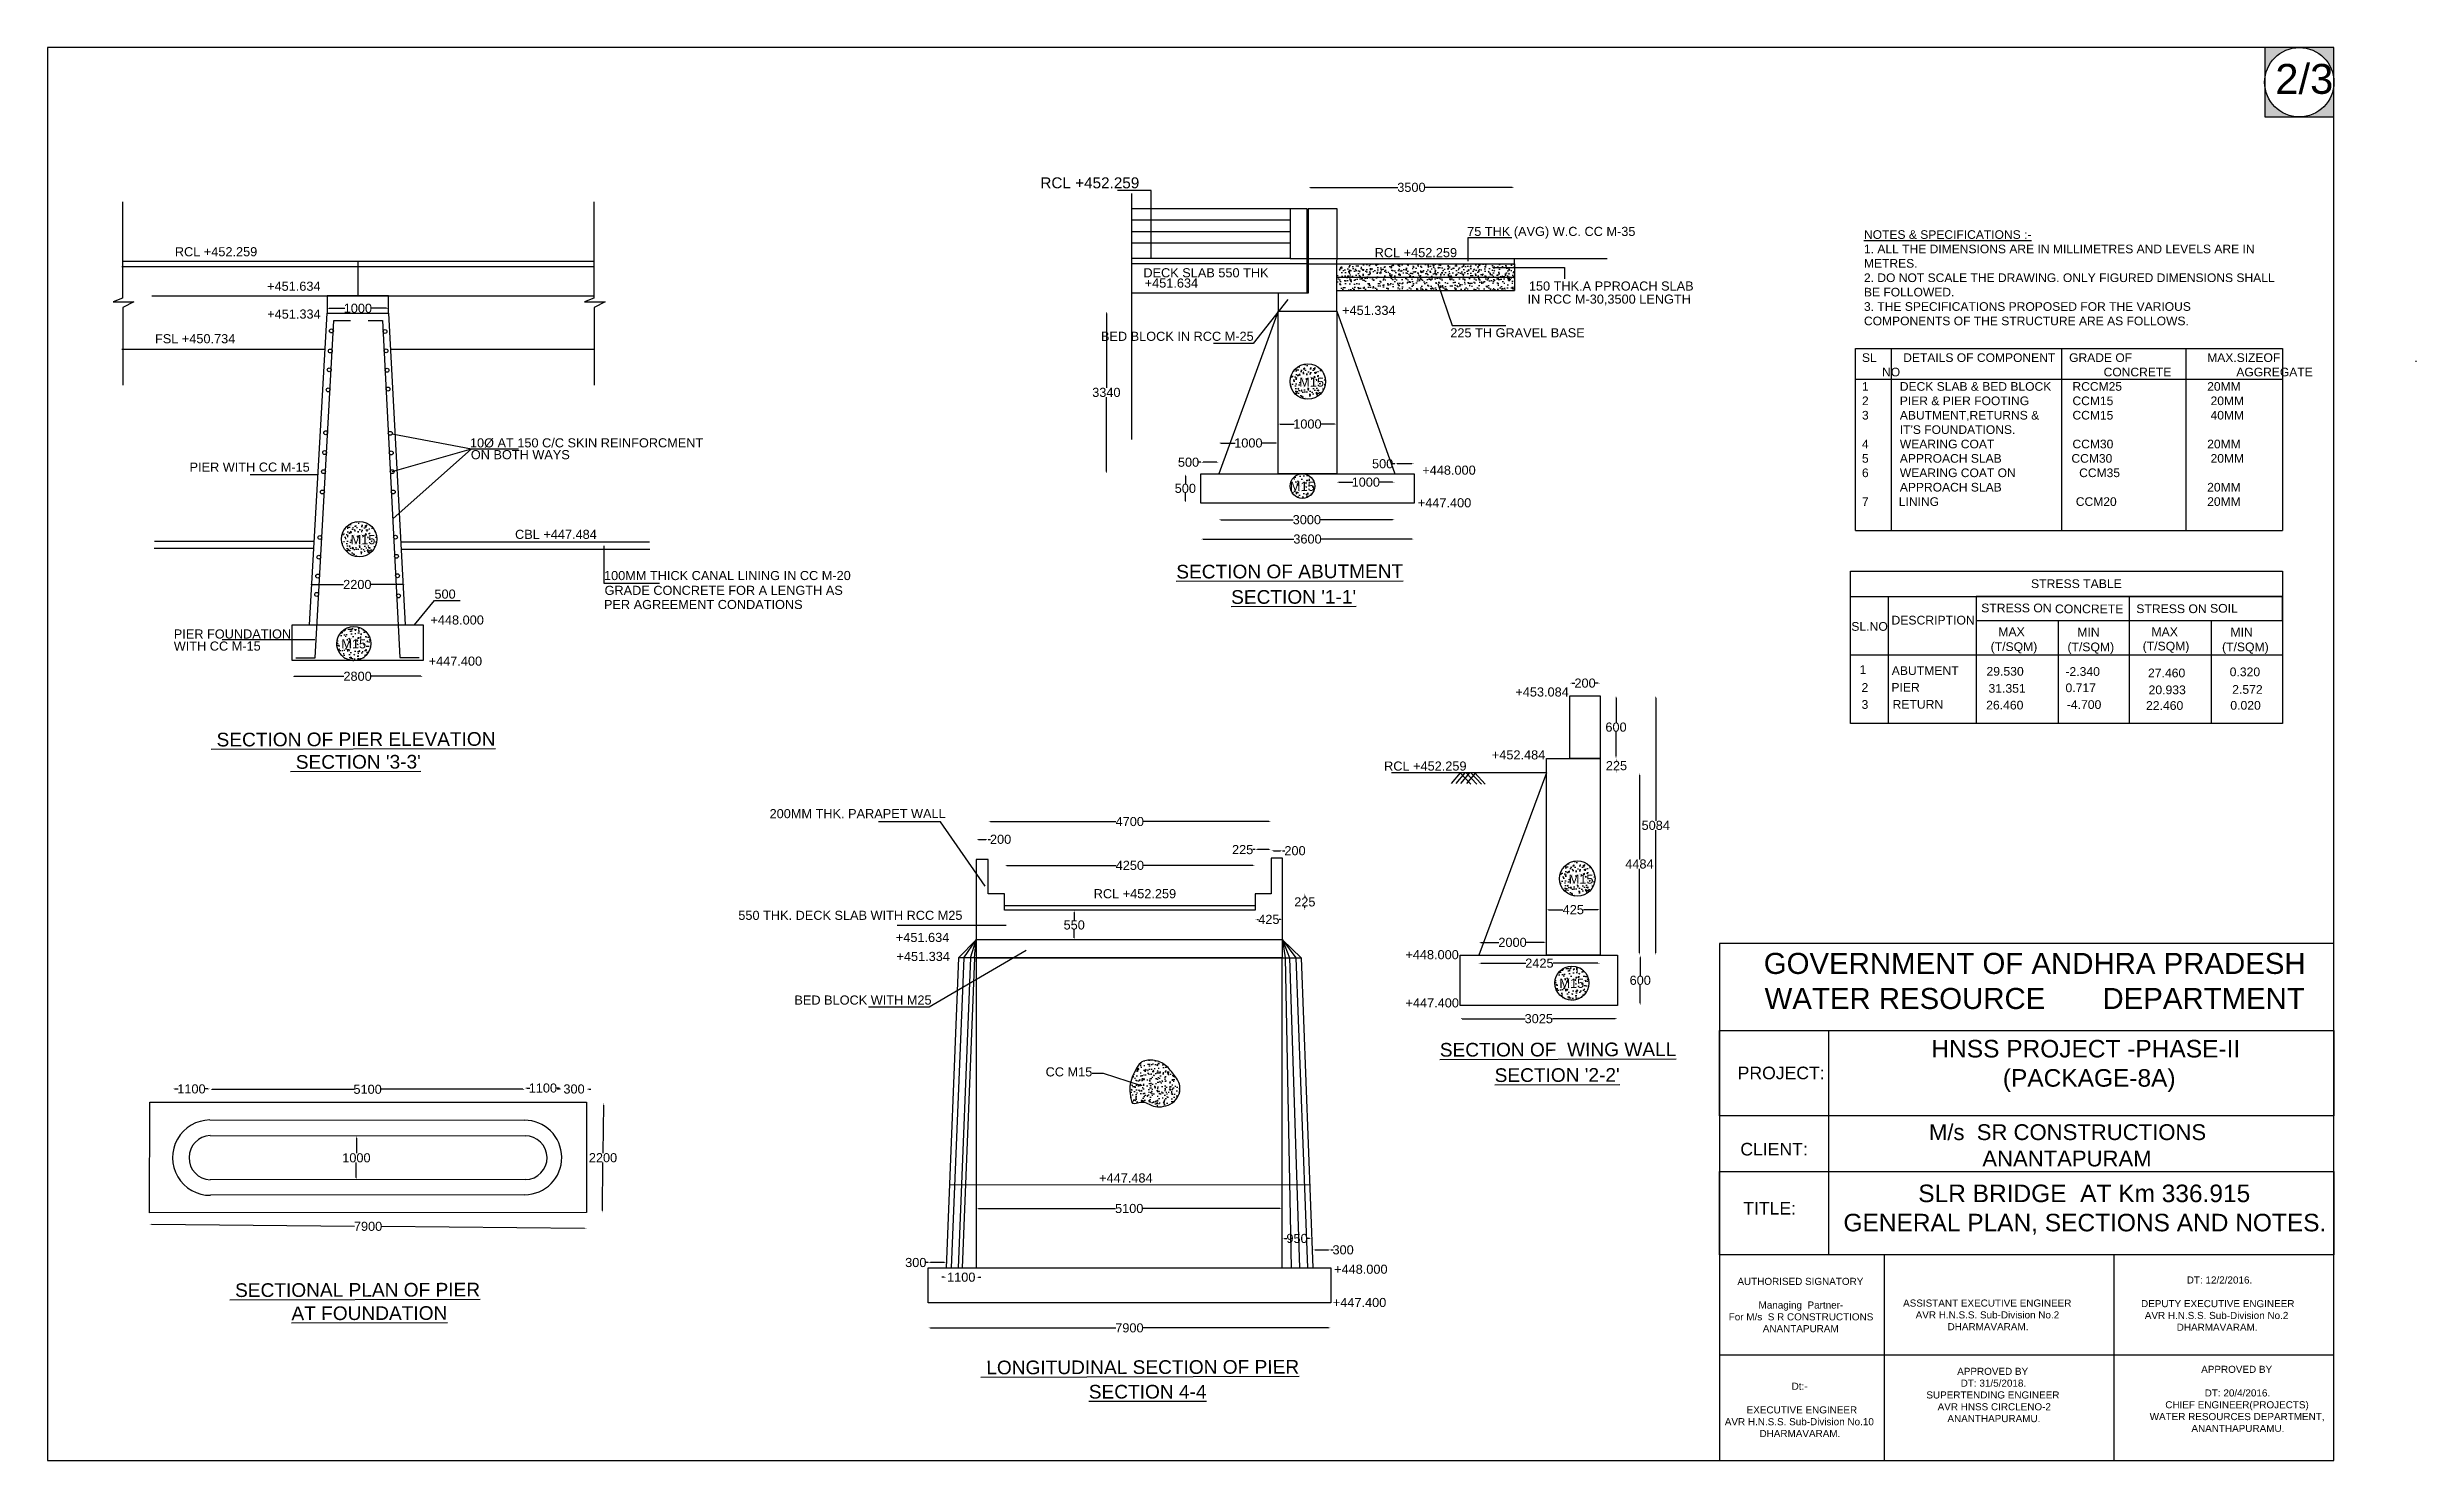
# Model space of a CAD drawing. Header units: inches. Extents: x 356040 to 382049, y -172758 to -157251.
import ezdxf

# ---------------------------------------------------------------- set-up
doc = ezdxf.new("R2010")
doc.units = ezdxf.units.IN
doc.header["$MEASUREMENT"] = 0
for name, color, linetype in [('DIMENSION', 7, 'Continuous'), ('DRAWING', 7, 'Continuous'), ('TEXT', 7, 'Continuous')]:
    doc.layers.add(name, color=color, linetype=linetype)
doc.styles.get("Standard").update_dxf_attribs({"font": 'arial.ttf'})
doc.dimstyles.new('ST100', dxfattribs={"dimtxt": 100, "dimasz": 25, "dimexe": 0, "dimexo": 300, "dimgap": 0.09, "dimtad": 0, "dimtih": 1, "dimtoh": 1, "dimdec": 0, "dimzin": 0, "dimdsep": 46, "dimtxsty": 'Standard', "dimcen": 0, "dimse1": 1, "dimse2": 1, "dimadec": 0, "dimazin": 0, "dimtfac": 1, "dimtdec": 0, "dimtofl": 0, "dimtmove": 0, "dimatfit": 3, "dimfxl": 2000, "dimtolj": 1, "dimtzin": 0, "dimarcsym": 0})

msp = doc.modelspace()

# ---------------------------------------------------------------- texts
at = {"layer": 'DRAWING', "color": 7}
for s, p in [('75 THK (AVG) W.C. CC M-35', (371625.9, -159320.6)), (' RCL +452.259', (357400, -159543.2)), ('DECK SLAB 550 THK ', (368071.4, -159774.1)), (' RCL +452.259', (370571.9, -159553.1)), (' +451.634', (358412.9, -159921.6)), ('+451.634', (368085.8, -159886.7)), ('150 THK.A PPROACH SLAB', (372303.4, -159919.6)), (' +451.334', (358414, -160227.2)), ('+451.334', (370253.3, -160186.5)), ('IN RCC M-30,3500 LENGTH', (372288.7, -160063.4)), ('FSL +450.734', (357221, -160497.7)), ('BED BLOCK IN RCC M-25', (367605.8, -160471.2)), ('225 TH GRAVEL BASE', (371440.9, -160433)), ('10Ø AT 150 C/C SKIN REINFORCMENT', (360678.4, -161640.5)), ('ON BOTH WAYS', (360688.2, -161770)), ('PIER WITH CC M-15', (357600.2, -161906.6)), ('+448.000', (371133.3, -161940)), ('+447.400', (371084.3, -162298)), ('CBL +447.484', (361173.9, -162644.5)), ('100MM THICK CANAL LINING IN CC M-20', (362150.1, -163096.7)), ('500', (360288.7, -163299.8)), ('PER AGREEMENT CONDATIONS', (362149.6, -163414.4)), ('GRADE CONCRETE FOR A LENGTH AS ', (362156.2, -163258.9)), ('+448.000', (360244.7, -163584)), ('WITH CC M-15', (357426.8, -163870.2)), ('PIER FOUNDATION', (357427.3, -163737.5)), ('+447.400', (360225.3, -164035.5)), (' +453.084', (372116.2, -164373.8)), ('RCL +452.259', (370714.2, -165186.9)), (' +452.484', (371858.2, -165063.9)), ('200MM THK. PARAPET WALL', (363968, -165709)), ('RCL +452.259', (367526.3, -166587.5)), ('550 THK. DECK SLAB WITH RCC M25', (363624.7, -166825)), ('+451.634', (365354.3, -167067.5)), ('+451.334', (365360.8, -167276)), (' +448.000', (370908.7, -167256.4)), ('BED BLOCK WITH M25', (364240.3, -167754.5)), (' +447.400', (370910.1, -167785.7)), (' CC M15', (366959.3, -168542.4)), (' +447.484', (367547.1, -169706.9)), (' +448.000', (370126.6, -170708.2)), (' +447.400', (370112.6, -171073.2))]:
    msp.add_text(s, height=100, rotation=0.01749, dxfattribs=at).set_placement(p)
at = {"layer": 'DRAWING', "attachment_point": 1}
for s, insert, char_height, width in [('2/3', (380497.7, -157432.4), 328.06, 619.569), ('{\\LNOTES & SPECIFICATIONS :- \\P}1. ALL THE DIMENSIONS ARE IN MILLIMETRES AND LEVELS ARE IN METRES. \\P2. DO NOT SCALE THE DRAWING. ONLY FIGURED DIMENSIONS SHALL BE FOLLOWED. \\P3. THE SPECIFICATIONS PROPOSED FOR THE VARIOUS COMPONENTS OF THE STRUCTURE ARE AS FOLLOWS.\\P ', (375982, -159257.2), 94.753, 4559.416), ("SL^I  DETAILS OF COMPONENT ^IGRADE OF      ^I^IMAX.SIZEOF ^I^I^I^I.                NO^I^I^I^I^I^ICONCRETE^I                   AGGREGATE \\P1^I DECK SLAB & BED BLOCK^I RCCM25^I^I^I20MM\\P2^I PIER & PIER FOOTING^I^I CCM15^I^I^I 20MM\\P3^I ABUTMENT,RETURNS &^I CCM15^I^I^I 40MM \\P^I IT'S FOUNDATIONS.^I^I \\P4 ^I WEARING COAT^I^I^I CCM30^I^I^I20MM\\P5 ^I APPROACH SLAB^I           CCM30 ^I^I^I 20MM\\P6 ^I WEARING COAT ON^I^I   CCM35\\P^I APPROACH SLAB^I^I^I^I^I  ^I20MM \\P7         LINING^I^I^I^I  CCM20^I^I^I20MM ", (375960.1, -160607.9), 94.7534, 6417.655), ('M15', (369782.8, -160873.6), 100, 268.588), ('M15', (369680.3, -162017.2), 100, 268.588), ('M15', (359368.8, -162602.1), 100, 268.588), ('CONCRETE', (378079, -163364.3), 95.75, 773.596), ('M15', (359266.3, -163745.7), 100, 268.588), ('(T/SQM)', (377372.5, -163778.5), 95.75, 524.715), ('(T/SQM)', (378215.8, -163781.5), 95.75, 524.715), ('(T/SQM)', (379041.8, -163772.5), 95.75, 524.715), ('(T/SQM)', (379912.8, -163781.5), 95.75, 524.715), ('M15', (372741, -166327.4), 100, 268.588), ('M15', (372638.5, -167471), 100, 268.588)]:
    msp.add_mtext(s, dxfattribs=dict(at, insert=insert, char_height=char_height, width=width))
at = {"layer": 'TEXT'}
for s, height, p in [('RCL +452.259', 120, (366940.7, -158797.1)), ('STRESS TABLE', 95.752, (377816.2, -163183.6)), ('SL.NO ', 95.75, (375842.7, -163652.4)), ('DESCRIPTION ', 95.752, (376284, -163583.6)), ('STRESS ON ', 95.75, (377269, -163450)), ('STRESS ON ', 95.75, (378971.6, -163458.3)), ('SOIL ', 95.75, (379781.4, -163453.8)), ('MAX', 95.75, (377457, -163711.9)), ('MIN', 95.75, (378323.9, -163715.2)), ('MAX', 95.75, (379138.3, -163711.9)), ('MIN', 95.75, (380005.2, -163715.2)), ('1', 95.8, (375934.5, -164125.7)), ('ABUTMENT ', 95.75, (376286.6, -164137.5)), ('29.530', 95.75, (377326.8, -164145.2)), ('-2.340', 95.75, (378193.4, -164147.3)), ('27.460', 95.75, (379100.2, -164162.9)), ('0.320', 95.75, (379996.7, -164151)), ('2', 95.8, (375955.3, -164322.5)), ('PIER', 95.75, (376282.9, -164321.1)), ('31.351', 95.75, (377349.1, -164332.3)), ('0.717', 95.75, (378194.4, -164325.7)), ('20.933', 95.75, (379106.4, -164348.5)), ('2.572', 95.75, (380024.4, -164344.2)), ('3', 95.8, (375955.4, -164509)), ('RETURN', 95.75, (376295.3, -164507.3)), ('26.460', 95.75, (377323.5, -164515.9)), ('-4.700', 95.75, (378208.8, -164510.1)), ('22.460', 95.75, (379078.4, -164520.4)), ('0.020', 95.75, (380003.8, -164518.4))]:
    msp.add_text(s, height=height, dxfattribs=at).set_placement(p)
for s, p in [('%%USECTION OF ABUTMENT', (368433, -163079)), ("%%USECTION '1-1'", (369035.1, -163357.2)), ('%%U SECTION OF PIER ELEVATION', (357839, -164921.8)), ("%%U SECTION '3-3'", (358708.4, -165167.2)), ('%%USECTION OF  WING WALL', (371325.8, -168325.5)), ("%%USECTION '2-2'", (371927.9, -168603.7)), ('%%U SECTIONAL PLAN OF PIER', (358042, -170963.1)), ('%%UAT FOUNDATION', (358719.1, -171217.4)), ('%%U LONGITUDINAL SECTION OF PIER', (366288.7, -171811.8))]:
    msp.add_text(s, height=150, rotation=0.1412, dxfattribs=at).set_placement(p)
at = {"layer": 'TEXT', "color": 7, "width": 6583.98, "attachment_point": 5}
for s, insert, char_height in [('GOVERNMENT OF ANDHRA PRADESH\\PWATER RESOURCE       DEPARTMENT', (377856.4, -167496.5), 230.865), ('HNSS PROJECT -PHASE-II\\P (PACKAGE-8A)', (378417.4, -168427.4), 192.387)]:
    msp.add_mtext(s, dxfattribs=dict(at, insert=insert, char_height=char_height))
at = {"layer": 'TEXT', "attachment_point": 1}
for s, insert, char_height, width in [('PROJECT:', (374595.7, -168435.2), 138.22, 1289.619), ('\\pi707.53;M/s  SR CONSTRUCTIONS \\P\\pi1293.8;ANANTAPURAM', (375987.7, -169067.3), 173.514, 4427.877), ('CLIENT:', (374625, -169271.7), 138.22, 1289.619), ('\\pi1175.2;SLR BRIDGE  AT Km 336.915\\P\\pi354.05;GENERAL PLAN, SECTIONS AND NOTES.', (375402.8, -169729.4), 192.387, 5972.233), ('TITLE:', (374656.8, -169919.5), 138.22, 749.501), ('\\pi1261.1;AUTHORISED SIGNATORY\\P\\pi1952;\\P\\pi1492.7;Managing  Partner-\\P\\pi1165.5;For M/s  S R CONSTRUCTIONS\\P\\pi1539.5;ANANTAPURAM', (373331.8, -170752.5), 77.779, 3903.953), ('\\pi1567.1;  DT: 12/2/2016. \\P\\pi1952;\\P\\pi1095.3; DEPUTY EXECUTIVE ENGINEER\\P\\pi1166.8;AVR H.N.S.S. Sub-Division No.2\\P\\pi1517.2;DHARMAVARAM.', (377898.3, -170737.3), 77.779, 3903.953), ('\\pi1952;\\P\\P\\pi1028.9;ASSISTANT EXECUTIVE ENGINEER\\P\\pi1166.8;AVR H.N.S.S. Sub-Division No.2\\P\\pi1517.2;DHARMAVARAM.', (375382.8, -170731.2), 77.779, 3903.953), ('\\pi1870.4;Dt:- \\P\\pi1952;\\P\\pi1315.7;  EXECUTIVE ENGINEER\\P\\pi1136.3;AVR H.N.S.S. Sub-Division No.10\\P\\pi1517.2;DHARMAVARAM.', (373318, -171903.4), 77.779, 3903.953), ('\\pi1562.9;APPROVED BY\\P\\pi1601.5;DT: 31/5/2018.  \\P\\pi1224.6;SUPERTENDING ENGINEER                \\P\\pi1317.9; AVR HNSS CIRCLENO-2\\P\\pi0;^I^I^I^I       ANANTHAPURAMU.', (375442.6, -171739.4), 77.779, 3903.953), ('\\pi1562.9;APPROVED BY\\P\\pi1952;\\P\\pi1601.5;DT: 20/4/2016.  \\P\\pi1168.8;CHIEF ENGINEER(PROJECTS)                \\P\\pi997.59;WATER RESOURCES DEPARTMENT,\\P\\pi0;^I^I^I^I       ANANTHAPURAMU.', (378121.2, -171717.5), 77.779, 3903.953), ('{\\L SECTION 4-4 }', (367414, -171927.2), 150, 1556.843)]:
    msp.add_mtext(s, dxfattribs=dict(at, insert=insert, char_height=char_height, width=width))

# ---------------------------------------------------------------- blocks, each defined once
blk = doc.blocks.new('*D45')
at = {"layer": 'Defpoints', "color": 0, "ltscale": 0.4, "transparency": 16777216}
for p in [(359788, -160114), (359109, -160226), (359788, -160231)]:
    blk.add_point(p, dxfattribs=at)
at = {"layer": 'TEXT', "color": 0, "lineweight": -2, "ltscale": 0.4, "transparency": 16777216}
for p, q in [((359134, -160114), (359304, -160114)), ((359763, -160114), (359593, -160114))]:
    blk.add_line(p, q, dxfattribs=at)
at = {"layer": 'TEXT', "color": 0, "ltscale": 0.4, "transparency": 16777216}
for points in [[(359134, -160109), (359134, -160118), (359109, -160114)], [(359763, -160109), (359763, -160118), (359788, -160114)]]:
    blk.add_solid(points, dxfattribs=at)
at = {"layer": 'TEXT', "color": 0, "ltscale": 0.4, "transparency": 16777216, "insert": (359448, -160114), "char_height": 100, "attachment_point": 5}
blk.add_mtext('\\A1;1000', dxfattribs=at)
blk = doc.blocks.new('*D46')
at = {"layer": 'Defpoints', "color": 0, "ltscale": 0.4, "transparency": 16777216}
for p in [(359966, -163145), (358918, -163586), (359966, -163586)]:
    blk.add_point(p, dxfattribs=at)
at = {"layer": 'TEXT', "color": 0, "lineweight": -2, "ltscale": 0.4, "transparency": 16777216}
for p, q in [((358943, -163145), (359292, -163145)), ((359941, -163145), (359592, -163145))]:
    blk.add_line(p, q, dxfattribs=at)
at = {"layer": 'TEXT', "color": 0, "ltscale": 0.4, "transparency": 16777216}
for points in [[(358943, -163141), (358943, -163149), (358918, -163145)], [(359941, -163141), (359941, -163149), (359966, -163145)]]:
    blk.add_solid(points, dxfattribs=at)
at = {"layer": 'TEXT', "color": 0, "ltscale": 0.4, "transparency": 16777216, "insert": (359442, -163145), "char_height": 100, "attachment_point": 5}
blk.add_mtext('\\A1;2200', dxfattribs=at)
blk = doc.blocks.new('*D47')
at = {"layer": 'Defpoints', "color": 0, "ltscale": 0.4, "transparency": 16777216}
for p in [(358725, -163980), (360165, -163980), (360165, -164152)]:
    blk.add_point(p, dxfattribs=at)
at = {"layer": 'TEXT', "color": 0, "lineweight": -2, "ltscale": 0.4, "transparency": 16777216}
for p, q in [((358750, -164152), (359295, -164152)), ((360140, -164152), (359595, -164152))]:
    blk.add_line(p, q, dxfattribs=at)
at = {"layer": 'TEXT', "color": 0, "ltscale": 0.4, "transparency": 16777216}
for points in [[(358750, -164148), (358750, -164156), (358725, -164152)], [(360140, -164148), (360140, -164156), (360165, -164152)]]:
    blk.add_solid(points, dxfattribs=at)
at = {"layer": 'TEXT', "color": 0, "ltscale": 0.4, "transparency": 16777216, "insert": (359445, -164152), "char_height": 100, "attachment_point": 5}
blk.add_mtext('\\A1;2800', dxfattribs=at)
blk = doc.blocks.new('*D50')
at = {"layer": 'Defpoints', "color": 0, "ltscale": 0.4, "transparency": 16777216}
for p in [(372146, -158787), (369882, -159024), (372146, -159569)]:
    blk.add_point(p, dxfattribs=at)
at = {"layer": 'DIMENSION', "color": 0, "lineweight": -2, "ltscale": 0.4, "transparency": 16777216}
for p, q in [((369907, -158787), (370865, -158787)), ((372121, -158787), (371163, -158787))]:
    blk.add_line(p, q, dxfattribs=at)
at = {"layer": 'DIMENSION', "color": 0, "ltscale": 0.4, "transparency": 16777216}
for points in [[(369907, -158783), (369907, -158791), (369882, -158787)], [(372121, -158783), (372121, -158791), (372146, -158787)]]:
    blk.add_solid(points, dxfattribs=at)
at = {"layer": 'DIMENSION', "color": 0, "ltscale": 0.4, "transparency": 16777216, "insert": (371014, -158787), "char_height": 100, "attachment_point": 5}
blk.add_mtext('\\A1;3500', dxfattribs=at)
blk = doc.blocks.new('*D51')
at = {"layer": 'Defpoints', "color": 0, "ltscale": 0.4, "transparency": 16777216}
for p in [(369550, -161384), (370194, -161384), (370194, -161384)]:
    blk.add_point(p, dxfattribs=at)
at = {"layer": 'DIMENSION', "color": 0, "lineweight": -2, "ltscale": 0.4, "transparency": 16777216}
for p, q in [((369574, -161384), (369727, -161384)), ((370168, -161384), (370016, -161384))]:
    blk.add_line(p, q, dxfattribs=at)
at = {"layer": 'DIMENSION', "color": 0, "ltscale": 0.4, "transparency": 16777216}
for points in [[(369574, -161380), (369574, -161388), (369550, -161384)], [(370168, -161380), (370168, -161388), (370194, -161384)]]:
    blk.add_solid(points, dxfattribs=at)
at = {"layer": 'DIMENSION', "color": 0, "ltscale": 0.4, "transparency": 16777216, "insert": (369872, -161384), "char_height": 100, "attachment_point": 5}
blk.add_mtext('\\A1;1000', dxfattribs=at)
blk = doc.blocks.new('*D52')
at = {"layer": 'Defpoints', "color": 0, "ltscale": 0.4, "transparency": 16777216}
for p in [(368898, -161592), (368898, -161930), (369550, -161930)]:
    blk.add_point(p, dxfattribs=at)
at = {"layer": 'DIMENSION', "color": 0, "lineweight": -2, "ltscale": 0.4, "transparency": 16777216}
for p, q in [((368923, -161592), (369079, -161592)), ((369524, -161592), (369368, -161592))]:
    blk.add_line(p, q, dxfattribs=at)
at = {"layer": 'DIMENSION', "color": 0, "ltscale": 0.4, "transparency": 16777216}
for points in [[(368923, -161588), (368923, -161596), (368898, -161592)], [(369524, -161588), (369524, -161596), (369550, -161592)]]:
    blk.add_solid(points, dxfattribs=at)
at = {"layer": 'DIMENSION', "color": 0, "ltscale": 0.4, "transparency": 16777216, "insert": (369224, -161592), "char_height": 100, "attachment_point": 5}
blk.add_mtext('\\A1;1000', dxfattribs=at)
blk = doc.blocks.new('*D53')
at = {"layer": 'Defpoints', "color": 0, "ltscale": 0.4, "transparency": 16777216}
for p in [(370194, -161930), (370833, -161930), (370833, -162022)]:
    blk.add_point(p, dxfattribs=at)
at = {"layer": 'DIMENSION', "color": 0, "lineweight": -2, "ltscale": 0.4, "transparency": 16777216}
for p, q in [((370218, -162022), (370369, -162022)), ((370808, -162022), (370658, -162022))]:
    blk.add_line(p, q, dxfattribs=at)
at = {"layer": 'DIMENSION', "color": 0, "ltscale": 0.4, "transparency": 16777216}
for points in [[(370218, -162017), (370218, -162026), (370194, -162022)], [(370808, -162017), (370808, -162026), (370833, -162022)]]:
    blk.add_solid(points, dxfattribs=at)
at = {"layer": 'DIMENSION', "color": 0, "ltscale": 0.4, "transparency": 16777216, "insert": (370513, -162022), "char_height": 100, "attachment_point": 5}
blk.add_mtext('\\A1;1000', dxfattribs=at)
blk = doc.blocks.new('*D54')
at = {"layer": 'Defpoints', "color": 0, "ltscale": 0.4, "transparency": 16777216}
for p in [(370833, -161820), (370833, -161930), (371044, -161930)]:
    blk.add_point(p, dxfattribs=at)
at = {"layer": 'DIMENSION', "color": 0, "lineweight": -2, "ltscale": 0.4, "transparency": 16777216}
for p, q in [((370833, -161820), (370808, -161820)), ((371018, -161820), (370858, -161820))]:
    blk.add_line(p, q, dxfattribs=at)
at = {"layer": 'DIMENSION', "color": 0, "ltscale": 0.4, "transparency": 16777216}
for points in [[(370858, -161816), (370858, -161824), (370833, -161820)], [(371018, -161816), (371018, -161824), (371044, -161820)]]:
    blk.add_solid(points, dxfattribs=at)
at = {"layer": 'DIMENSION', "color": 0, "ltscale": 0.4, "transparency": 16777216, "insert": (370698, -161820), "char_height": 100, "attachment_point": 5}
blk.add_mtext('\\A1;500', dxfattribs=at)
blk = doc.blocks.new('*D55')
at = {"layer": 'Defpoints', "color": 0, "ltscale": 0.4, "transparency": 16777216}
for p in [(368702, -161930), (368532, -162252), (368702, -162252)]:
    blk.add_point(p, dxfattribs=at)
at = {"layer": 'DIMENSION', "color": 0, "lineweight": -2, "ltscale": 0.4, "transparency": 16777216}
for p, q in [((368532, -161954), (368532, -162039)), ((368532, -162226), (368532, -162142))]:
    blk.add_line(p, q, dxfattribs=at)
at = {"layer": 'DIMENSION', "color": 0, "ltscale": 0.4, "transparency": 16777216}
for points in [[(368528, -161954), (368536, -161954), (368532, -161930)], [(368528, -162226), (368536, -162226), (368532, -162252)]]:
    blk.add_solid(points, dxfattribs=at)
at = {"layer": 'DIMENSION', "color": 0, "ltscale": 0.4, "transparency": 16777216, "insert": (368532, -162090), "char_height": 100, "attachment_point": 5}
blk.add_mtext('\\A1;500', dxfattribs=at)
blk = doc.blocks.new('*D48')
at = {"layer": 'Defpoints', "color": 0, "ltscale": 0.4, "transparency": 16777216}
for p in [(368898, -161930), (370833, -161930), (370833, -162434)]:
    blk.add_point(p, dxfattribs=at)
at = {"layer": 'DIMENSION', "color": 0, "lineweight": -2, "ltscale": 0.4, "transparency": 16777216}
for p, q in [((368923, -162434), (369716, -162434)), ((370808, -162434), (370015, -162434))]:
    blk.add_line(p, q, dxfattribs=at)
at = {"layer": 'DIMENSION', "color": 0, "ltscale": 0.4, "transparency": 16777216}
for points in [[(368923, -162430), (368923, -162439), (368898, -162434)], [(370808, -162430), (370808, -162439), (370833, -162434)]]:
    blk.add_solid(points, dxfattribs=at)
at = {"layer": 'DIMENSION', "color": 0, "ltscale": 0.4, "transparency": 16777216, "insert": (369866, -162434), "char_height": 100, "attachment_point": 5}
blk.add_mtext('\\A1;3000', dxfattribs=at)
blk = doc.blocks.new('*D56')
at = {"layer": 'Defpoints', "color": 0, "ltscale": 0.4, "transparency": 16777216}
for p in [(368702, -162252), (371044, -162252), (371044, -162646)]:
    blk.add_point(p, dxfattribs=at)
at = {"layer": 'DIMENSION', "color": 0, "lineweight": -2, "ltscale": 0.4, "transparency": 16777216}
for p, q in [((368727, -162646), (369724, -162646)), ((371018, -162646), (370022, -162646))]:
    blk.add_line(p, q, dxfattribs=at)
at = {"layer": 'DIMENSION', "color": 0, "ltscale": 0.4, "transparency": 16777216}
for points in [[(368727, -162642), (368727, -162650), (368702, -162646)], [(371018, -162642), (371018, -162650), (371044, -162646)]]:
    blk.add_solid(points, dxfattribs=at)
at = {"layer": 'DIMENSION', "color": 0, "ltscale": 0.4, "transparency": 16777216, "insert": (369873, -162646), "char_height": 100, "attachment_point": 5}
blk.add_mtext('\\A1;3600', dxfattribs=at)
blk = doc.blocks.new('*D57')
at = {"layer": 'Defpoints', "color": 0, "ltscale": 0.4, "transparency": 16777216}
for p in [(368702, -161803), (368702, -161923), (368901, -161923)]:
    blk.add_point(p, dxfattribs=at)
at = {"layer": 'DIMENSION', "color": 0, "lineweight": -2, "ltscale": 0.4, "transparency": 16777216}
for p, q in [((368702, -161803), (368677, -161803)), ((368876, -161803), (368727, -161803))]:
    blk.add_line(p, q, dxfattribs=at)
at = {"layer": 'DIMENSION', "color": 0, "ltscale": 0.4, "transparency": 16777216}
for points in [[(368727, -161799), (368727, -161807), (368702, -161803)], [(368876, -161799), (368876, -161807), (368901, -161803)]]:
    blk.add_solid(points, dxfattribs=at)
at = {"layer": 'DIMENSION', "color": 0, "ltscale": 0.4, "transparency": 16777216, "insert": (368567, -161803), "char_height": 100, "attachment_point": 5}
blk.add_mtext('\\A1;500', dxfattribs=at)
blk = doc.blocks.new('*D49')
at = {"layer": 'Defpoints', "color": 0, "ltscale": 0.4, "transparency": 16777216}
for p in [(367665, -160145), (369555, -160145), (368702, -161930)]:
    blk.add_point(p, dxfattribs=at)
at = {"layer": 'DIMENSION', "color": 0, "lineweight": -2, "ltscale": 0.4, "transparency": 16777216}
for p, q in [((367665, -160170), (367665, -160986)), ((367665, -161904), (367665, -161088))]:
    blk.add_line(p, q, dxfattribs=at)
at = {"layer": 'DIMENSION', "color": 0, "ltscale": 0.4, "transparency": 16777216}
for points in [[(367661, -160170), (367669, -160170), (367665, -160145)], [(367661, -161904), (367669, -161904), (367665, -161930)]]:
    blk.add_solid(points, dxfattribs=at)
at = {"layer": 'DIMENSION', "color": 0, "ltscale": 0.4, "transparency": 16777216, "insert": (367665, -161037), "char_height": 100, "attachment_point": 5}
blk.add_mtext('\\A1;3340', dxfattribs=at)
blk = doc.blocks.new('*D58')
at = {"layer": 'Defpoints', "color": 0, "ltscale": 0.4, "transparency": 16777216}
for p in [(359421, -169195), (359434, -169195), (359425, -169678)]:
    blk.add_point(p, dxfattribs=at)
at = {"layer": 'DRAWING', "color": 0, "lineweight": -2, "ltscale": 0.4, "transparency": 16777216}
for p, q in [((359434, -169220), (359432, -169385)), ((359430, -169653), (359431, -169487))]:
    blk.add_line(p, q, dxfattribs=at)
at = {"layer": 'DRAWING', "color": 0, "ltscale": 0.4, "transparency": 16777216}
for points in [[(359430, -169220), (359438, -169220), (359434, -169195)], [(359425, -169653), (359434, -169653), (359429, -169678)]]:
    blk.add_solid(points, dxfattribs=at)
at = {"layer": 'DRAWING', "color": 0, "ltscale": 0.4, "transparency": 16777216, "insert": (359432, -169436), "char_height": 100, "attachment_point": 5}
blk.add_mtext('\\A1;1000', dxfattribs=at)
blk = doc.blocks.new('*D59')
at = {"layer": 'Defpoints', "color": 0, "ltscale": 0.4, "transparency": 16777216}
for p in [(362099, -168831), (362098, -170037), (362133, -170037)]:
    blk.add_point(p, dxfattribs=at)
at = {"layer": 'DRAWING', "color": 0, "lineweight": -2, "ltscale": 0.4, "transparency": 16777216}
for p, q in [((362144, -168857), (362139, -169384)), ((362133, -170012), (362138, -169486))]:
    blk.add_line(p, q, dxfattribs=at)
at = {"layer": 'DRAWING', "color": 0, "ltscale": 0.4, "transparency": 16777216}
for points in [[(362140, -168857), (362148, -168857), (362144, -168832)], [(362129, -170012), (362137, -170013), (362133, -170037)]]:
    blk.add_solid(points, dxfattribs=at)
at = {"layer": 'DRAWING', "color": 0, "ltscale": 0.4, "transparency": 16777216, "insert": (362139, -169435), "char_height": 100, "attachment_point": 5}
blk.add_mtext('\\A1;2200', dxfattribs=at)
blk = doc.blocks.new('*D60')
at = {"layer": 'Defpoints', "color": 0, "ltscale": 0.4, "transparency": 16777216}
for p in [(357160, -170175), (361960, -170175), (361960, -170211)]:
    blk.add_point(p, dxfattribs=at)
at = {"layer": 'DRAWING', "color": 0, "lineweight": -2, "ltscale": 0.4, "transparency": 16777216}
for p, q in [((357186, -170165), (359411, -170186)), ((361935, -170211), (359709, -170189))]:
    blk.add_line(p, q, dxfattribs=at)
at = {"layer": 'DRAWING', "color": 0, "ltscale": 0.4, "transparency": 16777216}
for points in [[(357186, -170160), (357186, -170169), (357161, -170164)], [(361935, -170207), (361935, -170215), (361960, -170211)]]:
    blk.add_solid(points, dxfattribs=at)
at = {"layer": 'DRAWING', "color": 0, "ltscale": 0.4, "transparency": 16777216, "insert": (359560, -170188), "char_height": 100, "attachment_point": 5}
blk.add_mtext('\\A1;7900', dxfattribs=at)
blk = doc.blocks.new('*D61')
at = {"layer": 'Defpoints', "color": 0, "ltscale": 0.4, "transparency": 16777216}
for p in [(357414, -168680), (357827, -169191), (357414, -169437)]:
    blk.add_point(p, dxfattribs=at)
at = {"layer": 'DRAWING', "color": 0, "lineweight": -2, "ltscale": 0.4, "transparency": 16777216}
for p, q in [((357439, -168680), (357476, -168680)), ((357802, -168680), (357765, -168680))]:
    blk.add_line(p, q, dxfattribs=at)
at = {"layer": 'DRAWING', "color": 0, "ltscale": 0.4, "transparency": 16777216}
for points in [[(357439, -168675), (357439, -168684), (357414, -168680)], [(357802, -168675), (357802, -168684), (357827, -168680)]]:
    blk.add_solid(points, dxfattribs=at)
at = {"layer": 'DRAWING', "color": 0, "ltscale": 0.4, "transparency": 16777216, "insert": (357621, -168680), "char_height": 100, "attachment_point": 5}
blk.add_mtext('\\A1;1100', dxfattribs=at)
blk = doc.blocks.new('*D62')
at = {"layer": 'Defpoints', "color": 0, "ltscale": 0.4, "transparency": 16777216}
for p in [(361285, -168684), (357825, -169191), (361285, -169194)]:
    blk.add_point(p, dxfattribs=at)
at = {"layer": 'DRAWING', "color": 0, "lineweight": -2, "ltscale": 0.4, "transparency": 16777216}
for p, q in [((357850, -168684), (359406, -168684)), ((361260, -168684), (359705, -168684))]:
    blk.add_line(p, q, dxfattribs=at)
at = {"layer": 'DRAWING', "color": 0, "ltscale": 0.4, "transparency": 16777216}
for points in [[(357850, -168680), (357850, -168688), (357825, -168684)], [(361260, -168680), (361260, -168688), (361285, -168684)]]:
    blk.add_solid(points, dxfattribs=at)
at = {"layer": 'DRAWING', "color": 0, "ltscale": 0.4, "transparency": 16777216, "insert": (359555, -168684), "char_height": 100, "attachment_point": 5}
blk.add_mtext('\\A1;5100', dxfattribs=at)
blk = doc.blocks.new('*D63')
at = {"layer": 'Defpoints', "color": 0, "ltscale": 0.4, "transparency": 16777216}
for p in [(361681, -168670), (361277, -169024), (361681, -169369)]:
    blk.add_point(p, dxfattribs=at)
at = {"layer": 'DRAWING', "color": 0, "lineweight": -2, "ltscale": 0.4, "transparency": 16777216}
for p, q in [((361302, -168670), (361335, -168670)), ((361656, -168670), (361624, -168670))]:
    blk.add_line(p, q, dxfattribs=at)
at = {"layer": 'DRAWING', "color": 0, "ltscale": 0.4, "transparency": 16777216}
for points in [[(361302, -168666), (361302, -168674), (361277, -168670)], [(361656, -168666), (361656, -168674), (361681, -168670)]]:
    blk.add_solid(points, dxfattribs=at)
at = {"layer": 'DRAWING', "color": 0, "ltscale": 0.4, "transparency": 16777216, "insert": (361479, -168670), "char_height": 100, "attachment_point": 5}
blk.add_mtext('\\A1;1100', dxfattribs=at)
blk = doc.blocks.new('*D64')
at = {"layer": 'Defpoints', "color": 0, "ltscale": 0.4, "transparency": 16777216}
for p in [(361957, -168681), (361686, -169429), (361957, -169430)]:
    blk.add_point(p, dxfattribs=at)
at = {"layer": 'DRAWING', "color": 0, "lineweight": -2, "ltscale": 0.4, "transparency": 16777216}
for p, q in [((361661, -168681), (361636, -168681)), ((361982, -168681), (362007, -168681))]:
    blk.add_line(p, q, dxfattribs=at)
at = {"layer": 'DRAWING', "color": 0, "ltscale": 0.4, "transparency": 16777216}
for points in [[(361661, -168677), (361661, -168685), (361686, -168681)], [(361982, -168677), (361982, -168685), (361957, -168681)]]:
    blk.add_solid(points, dxfattribs=at)
at = {"layer": 'DRAWING', "color": 0, "ltscale": 0.4, "transparency": 16777216, "insert": (361821, -168681), "char_height": 100, "attachment_point": 5}
blk.add_mtext('\\A1;300', dxfattribs=at)
blk = doc.blocks.new('*D66')
at = {"layer": 'Defpoints', "color": 0, "ltscale": 0.4, "transparency": 16777216}
for p in [(366237, -166163), (366368, -165941), (366368, -166163)]:
    blk.add_point(p, dxfattribs=at)
at = {"layer": 'DIMENSION', "color": 0, "lineweight": -2, "ltscale": 0.4, "transparency": 16777216}
for p, q in [((366262, -165941), (366343, -165941)), ((366368, -165941), (366393, -165941))]:
    blk.add_line(p, q, dxfattribs=at)
at = {"layer": 'DIMENSION', "color": 0, "ltscale": 0.4, "transparency": 16777216}
for points in [[(366262, -165937), (366262, -165945), (366237, -165941)], [(366343, -165937), (366343, -165945), (366368, -165941)]]:
    blk.add_solid(points, dxfattribs=at)
at = {"layer": 'DIMENSION', "color": 0, "ltscale": 0.4, "transparency": 16777216, "insert": (366504, -165941), "char_height": 100, "attachment_point": 5}
blk.add_mtext('\\A1;200', dxfattribs=at)
blk = doc.blocks.new('*D67')
at = {"layer": 'Defpoints', "color": 0, "ltscale": 0.4, "transparency": 16777216}
for p in [(369298, -166227), (366548, -166540), (369298, -166537)]:
    blk.add_point(p, dxfattribs=at)
at = {"layer": 'DIMENSION', "color": 0, "lineweight": -2, "ltscale": 0.4, "transparency": 16777216}
for p, q in [((366573, -166227), (367771, -166227)), ((369273, -166227), (368074, -166227))]:
    blk.add_line(p, q, dxfattribs=at)
at = {"layer": 'DIMENSION', "color": 0, "ltscale": 0.4, "transparency": 16777216}
for points in [[(366573, -166223), (366573, -166231), (366548, -166227)], [(369273, -166223), (369273, -166231), (369298, -166227)]]:
    blk.add_solid(points, dxfattribs=at)
at = {"layer": 'DIMENSION', "color": 0, "ltscale": 0.4, "transparency": 16777216, "insert": (367923, -166227), "char_height": 100, "attachment_point": 5}
blk.add_mtext('\\A1;4250', dxfattribs=at)
blk = doc.blocks.new('*D68')
at = {"layer": 'Defpoints', "color": 0, "ltscale": 0.4, "transparency": 16777216}
for p in [(369475, -165746), (366368, -166163), (369475, -166163)]:
    blk.add_point(p, dxfattribs=at)
at = {"layer": 'DIMENSION', "color": 0, "lineweight": -2, "ltscale": 0.4, "transparency": 16777216}
for p, q in [((366393, -165746), (367770, -165746)), ((369450, -165746), (368073, -165746))]:
    blk.add_line(p, q, dxfattribs=at)
at = {"layer": 'DIMENSION', "color": 0, "ltscale": 0.4, "transparency": 16777216}
for points in [[(366393, -165742), (366393, -165751), (366368, -165746)], [(369450, -165742), (369450, -165751), (369475, -165746)]]:
    blk.add_solid(points, dxfattribs=at)
at = {"layer": 'DIMENSION', "color": 0, "ltscale": 0.4, "transparency": 16777216, "insert": (367922, -165746), "char_height": 100, "attachment_point": 5}
blk.add_mtext('\\A1;4700', dxfattribs=at)
blk = doc.blocks.new('*D69')
at = {"layer": 'Defpoints', "color": 0, "ltscale": 0.4, "transparency": 16777216}
for p in [(369298, -166054), (369298, -166227), (369475, -166218)]:
    blk.add_point(p, dxfattribs=at)
at = {"layer": 'DIMENSION', "color": 0, "lineweight": -2, "ltscale": 0.4, "transparency": 16777216}
for p, q in [((369298, -166054), (369273, -166054)), ((369450, -166054), (369323, -166054))]:
    blk.add_line(p, q, dxfattribs=at)
at = {"layer": 'DIMENSION', "color": 0, "ltscale": 0.4, "transparency": 16777216}
for points in [[(369323, -166050), (369323, -166058), (369298, -166054)], [(369450, -166050), (369450, -166058), (369475, -166054)]]:
    blk.add_solid(points, dxfattribs=at)
at = {"layer": 'DIMENSION', "color": 0, "ltscale": 0.4, "transparency": 16777216, "insert": (369161, -166054), "char_height": 100, "attachment_point": 5}
blk.add_mtext('\\A1;225', dxfattribs=at)
blk = doc.blocks.new('*D70')
at = {"layer": 'Defpoints', "color": 0, "ltscale": 0.4, "transparency": 16777216}
for p in [(369475, -166148), (369600, -166066), (369600, -166148)]:
    blk.add_point(p, dxfattribs=at)
at = {"layer": 'DIMENSION', "color": 0, "lineweight": -2, "ltscale": 0.4, "transparency": 16777216}
for p, q in [((369500, -166066), (369575, -166066)), ((369600, -166066), (369625, -166066))]:
    blk.add_line(p, q, dxfattribs=at)
at = {"layer": 'DIMENSION', "color": 0, "ltscale": 0.4, "transparency": 16777216}
for points in [[(369500, -166062), (369500, -166071), (369475, -166066)], [(369575, -166062), (369575, -166071), (369600, -166066)]]:
    blk.add_solid(points, dxfattribs=at)
at = {"layer": 'DIMENSION', "color": 0, "ltscale": 0.4, "transparency": 16777216, "insert": (369736, -166066), "char_height": 100, "attachment_point": 5}
blk.add_mtext('\\A1;200', dxfattribs=at)
blk = doc.blocks.new('*D71')
at = {"layer": 'Defpoints', "color": 0, "ltscale": 0.4, "transparency": 16777216}
for p in [(369298, -166718), (369600, -166718), (369600, -166820)]:
    blk.add_point(p, dxfattribs=at)
at = {"layer": 'DIMENSION', "color": 0, "lineweight": -2, "ltscale": 0.4, "transparency": 16777216}
for p, q in [((369323, -166820), (369336, -166820)), ((369575, -166820), (369562, -166820))]:
    blk.add_line(p, q, dxfattribs=at)
at = {"layer": 'DIMENSION', "color": 0, "ltscale": 0.4, "transparency": 16777216}
for points in [[(369323, -166816), (369323, -166824), (369298, -166820)], [(369575, -166816), (369575, -166824), (369600, -166820)]]:
    blk.add_solid(points, dxfattribs=at)
at = {"layer": 'DIMENSION', "color": 0, "ltscale": 0.4, "transparency": 16777216, "insert": (369449, -166820), "char_height": 100, "attachment_point": 5}
blk.add_mtext('\\A1;425', dxfattribs=at)
blk = doc.blocks.new('*D65')
at = {"layer": 'Defpoints', "color": 0, "ltscale": 0.4, "transparency": 16777216}
for p in [(369298, -166537), (369298, -166718), (369844, -166718)]:
    blk.add_point(p, dxfattribs=at)
at = {"layer": 'DIMENSION', "color": 0, "lineweight": -2, "ltscale": 0.4, "transparency": 16777216}
for p, q in [((369844, -166562), (369844, -166577)), ((369844, -166693), (369844, -166679))]:
    blk.add_line(p, q, dxfattribs=at)
at = {"layer": 'DIMENSION', "color": 0, "ltscale": 0.4, "transparency": 16777216}
for points in [[(369840, -166562), (369848, -166562), (369844, -166537)], [(369840, -166693), (369848, -166693), (369844, -166718)]]:
    blk.add_solid(points, dxfattribs=at)
at = {"layer": 'DIMENSION', "color": 0, "ltscale": 0.4, "transparency": 16777216, "insert": (369844, -166628), "char_height": 100, "attachment_point": 5}
blk.add_mtext('\\A1;225', dxfattribs=at)
blk = doc.blocks.new('*D72')
at = {"layer": 'Defpoints', "color": 0, "ltscale": 0.4, "transparency": 16777216}
for p in [(367312, -166718), (367312, -167045), (367312, -167045)]:
    blk.add_point(p, dxfattribs=at)
at = {"layer": 'DIMENSION', "color": 0, "lineweight": -2, "ltscale": 0.4, "transparency": 16777216}
for p, q in [((367312, -166743), (367312, -166830)), ((367312, -167020), (367312, -166933))]:
    blk.add_line(p, q, dxfattribs=at)
at = {"layer": 'DIMENSION', "color": 0, "ltscale": 0.4, "transparency": 16777216}
for points in [[(367307, -166743), (367316, -166743), (367312, -166718)], [(367307, -167020), (367316, -167020), (367312, -167045)]]:
    blk.add_solid(points, dxfattribs=at)
at = {"layer": 'DIMENSION', "color": 0, "ltscale": 0.4, "transparency": 16777216, "insert": (367312, -166881), "char_height": 100, "attachment_point": 5}
blk.add_mtext('\\A1;550', dxfattribs=at)
blk = doc.blocks.new('*D73')
at = {"layer": 'Defpoints', "color": 0, "ltscale": 0.4, "transparency": 16777216}
for p in [(366237, -169992), (366237, -169992), (369595, -169992)]:
    blk.add_point(p, dxfattribs=at)
at = {"layer": 'DIMENSION', "color": 0, "lineweight": -2, "ltscale": 0.4, "transparency": 16777216}
for p, q in [((366262, -169992), (367767, -169992)), ((369570, -169992), (368065, -169992))]:
    blk.add_line(p, q, dxfattribs=at)
at = {"layer": 'DIMENSION', "color": 0, "ltscale": 0.4, "transparency": 16777216}
for points in [[(366262, -169988), (366262, -169997), (366237, -169992)], [(369570, -169988), (369570, -169997), (369595, -169992)]]:
    blk.add_solid(points, dxfattribs=at)
at = {"layer": 'DIMENSION', "color": 0, "ltscale": 0.4, "transparency": 16777216, "insert": (367916, -169992), "char_height": 100, "attachment_point": 5}
blk.add_mtext('\\A1;5100', dxfattribs=at)
blk = doc.blocks.new('*D74')
at = {"layer": 'Defpoints', "color": 0, "ltscale": 0.4, "transparency": 16777216}
for p in [(369595, -170328), (369920, -170316), (369920, -170321)]:
    blk.add_point(p, dxfattribs=at)
at = {"layer": 'DIMENSION', "color": 0, "lineweight": -2, "ltscale": 0.4, "transparency": 16777216}
for p, q in [((369620, -170321), (369647, -170321)), ((369895, -170321), (369868, -170321))]:
    blk.add_line(p, q, dxfattribs=at)
at = {"layer": 'DIMENSION', "color": 0, "ltscale": 0.4, "transparency": 16777216}
for points in [[(369620, -170316), (369620, -170325), (369595, -170321)], [(369895, -170316), (369895, -170325), (369920, -170321)]]:
    blk.add_solid(points, dxfattribs=at)
at = {"layer": 'DIMENSION', "color": 0, "ltscale": 0.4, "transparency": 16777216, "insert": (369758, -170321), "char_height": 100, "attachment_point": 5}
blk.add_mtext('\\A1;950', dxfattribs=at)
blk = doc.blocks.new('*D75')
at = {"layer": 'Defpoints', "color": 0, "ltscale": 0.4, "transparency": 16777216}
for p in [(370129, -170446), (369933, -170645), (370129, -170645)]:
    blk.add_point(p, dxfattribs=at)
at = {"layer": 'DIMENSION', "color": 0, "lineweight": -2, "ltscale": 0.4, "transparency": 16777216}
for p, q in [((369958, -170446), (370104, -170446)), ((370129, -170446), (370154, -170446))]:
    blk.add_line(p, q, dxfattribs=at)
at = {"layer": 'DIMENSION', "color": 0, "ltscale": 0.4, "transparency": 16777216}
for points in [[(369958, -170442), (369958, -170451), (369933, -170446)], [(370104, -170442), (370104, -170451), (370129, -170446)]]:
    blk.add_solid(points, dxfattribs=at)
at = {"layer": 'DIMENSION', "color": 0, "ltscale": 0.4, "transparency": 16777216, "insert": (370264, -170446), "char_height": 100, "attachment_point": 5}
blk.add_mtext('\\A1;300', dxfattribs=at)
blk = doc.blocks.new('*D76')
at = {"layer": 'Defpoints', "color": 0, "ltscale": 0.4, "transparency": 16777216}
for p in [(365708, -170585), (365708, -170645), (365908, -170645)]:
    blk.add_point(p, dxfattribs=at)
at = {"layer": 'DIMENSION', "color": 0, "lineweight": -2, "ltscale": 0.4, "transparency": 16777216}
for p, q in [((365708, -170585), (365683, -170585)), ((365883, -170585), (365733, -170585))]:
    blk.add_line(p, q, dxfattribs=at)
at = {"layer": 'DIMENSION', "color": 0, "ltscale": 0.4, "transparency": 16777216}
for points in [[(365733, -170581), (365733, -170590), (365708, -170585)], [(365883, -170581), (365883, -170590), (365908, -170585)]]:
    blk.add_solid(points, dxfattribs=at)
at = {"layer": 'DIMENSION', "color": 0, "ltscale": 0.4, "transparency": 16777216, "insert": (365573, -170585), "char_height": 100, "attachment_point": 5}
blk.add_mtext('\\A1;300', dxfattribs=at)
blk = doc.blocks.new('*D77')
at = {"layer": 'Defpoints', "color": 0, "ltscale": 0.4, "transparency": 16777216}
for p in [(365908, -170645), (366237, -170645), (366237, -170746)]:
    blk.add_point(p, dxfattribs=at)
at = {"layer": 'DIMENSION', "color": 0, "lineweight": -2, "ltscale": 0.4, "transparency": 16777216}
for p, q in [((365883, -170746), (365858, -170746)), ((366262, -170746), (366287, -170746))]:
    blk.add_line(p, q, dxfattribs=at)
at = {"layer": 'DIMENSION', "color": 0, "ltscale": 0.4, "transparency": 16777216}
for points in [[(365883, -170742), (365883, -170750), (365908, -170746)], [(366262, -170742), (366262, -170750), (366237, -170746)]]:
    blk.add_solid(points, dxfattribs=at)
at = {"layer": 'DIMENSION', "color": 0, "ltscale": 0.4, "transparency": 16777216, "insert": (366072, -170746), "char_height": 100, "attachment_point": 5}
blk.add_mtext('\\A1;1100', dxfattribs=at)
blk = doc.blocks.new('*D78')
at = {"layer": 'Defpoints', "color": 0, "ltscale": 0.4, "transparency": 16777216}
for p in [(365708, -171028), (370129, -171028), (370129, -171302)]:
    blk.add_point(p, dxfattribs=at)
at = {"layer": 'DIMENSION', "color": 0, "lineweight": -2, "ltscale": 0.4, "transparency": 16777216}
for p, q in [((365733, -171302), (367770, -171302)), ((370104, -171302), (368067, -171302))]:
    blk.add_line(p, q, dxfattribs=at)
at = {"layer": 'DIMENSION', "color": 0, "ltscale": 0.4, "transparency": 16777216}
for points in [[(365733, -171298), (365733, -171306), (365708, -171302)], [(370104, -171298), (370104, -171306), (370129, -171302)]]:
    blk.add_solid(points, dxfattribs=at)
at = {"layer": 'DIMENSION', "color": 0, "ltscale": 0.4, "transparency": 16777216, "insert": (367918, -171302), "char_height": 100, "attachment_point": 5}
blk.add_mtext('\\A1;7900', dxfattribs=at)
blk = doc.blocks.new('*D79')
at = {"layer": 'Defpoints', "color": 0, "ltscale": 0.4, "transparency": 16777216}
for p in [(372753, -164365), (373086, -164227), (373086, -164365)]:
    blk.add_point(p, dxfattribs=at)
at = {"layer": 'DIMENSION', "color": 0, "lineweight": -2, "ltscale": 0.4, "transparency": 16777216}
for p, q in [((372778, -164227), (372808, -164227)), ((373061, -164227), (373031, -164227))]:
    blk.add_line(p, q, dxfattribs=at)
at = {"layer": 'DIMENSION', "color": 0, "ltscale": 0.4, "transparency": 16777216}
for points in [[(372778, -164222), (372778, -164231), (372753, -164227)], [(373061, -164222), (373061, -164231), (373086, -164227)]]:
    blk.add_solid(points, dxfattribs=at)
at = {"layer": 'DIMENSION', "color": 0, "ltscale": 0.4, "transparency": 16777216, "insert": (372920, -164227), "char_height": 100, "attachment_point": 5}
blk.add_mtext('\\A1;200', dxfattribs=at)
blk = doc.blocks.new('*D80')
at = {"layer": 'Defpoints', "color": 0, "ltscale": 0.4, "transparency": 16777216}
for p in [(373086, -165055), (372495, -165212), (373265, -165212)]:
    blk.add_point(p, dxfattribs=at)
at = {"layer": 'DIMENSION', "color": 0, "lineweight": -2, "ltscale": 0.4, "transparency": 16777216}
for p, q in [((373265, -165080), (373265, -165082)), ((373265, -165187), (373265, -165184))]:
    blk.add_line(p, q, dxfattribs=at)
at = {"layer": 'DIMENSION', "color": 0, "ltscale": 0.4, "transparency": 16777216}
for points in [[(373261, -165080), (373269, -165080), (373265, -165055)], [(373261, -165187), (373269, -165187), (373265, -165212)]]:
    blk.add_solid(points, dxfattribs=at)
at = {"layer": 'DIMENSION', "color": 0, "ltscale": 0.4, "transparency": 16777216, "insert": (373265, -165133), "char_height": 100, "attachment_point": 5}
blk.add_mtext('\\A1;225', dxfattribs=at)
blk = doc.blocks.new('*D81')
at = {"layer": 'Defpoints', "color": 0, "ltscale": 0.4, "transparency": 16777216}
for p in [(372495, -165212), (372495, -167212), (373517, -167212)]:
    blk.add_point(p, dxfattribs=at)
at = {"layer": 'DIMENSION', "color": 0, "lineweight": -2, "ltscale": 0.4, "transparency": 16777216}
for p, q in [((373517, -165237), (373517, -166161)), ((373517, -167187), (373517, -166263))]:
    blk.add_line(p, q, dxfattribs=at)
at = {"layer": 'DIMENSION', "color": 0, "ltscale": 0.4, "transparency": 16777216}
for points in [[(373513, -165237), (373521, -165237), (373517, -165212)], [(373513, -167187), (373521, -167187), (373517, -167212)]]:
    blk.add_solid(points, dxfattribs=at)
at = {"layer": 'DIMENSION', "color": 0, "ltscale": 0.4, "transparency": 16777216, "insert": (373517, -166212), "char_height": 100, "attachment_point": 5}
blk.add_mtext('\\A1;4484', dxfattribs=at)
blk = doc.blocks.new('*D82')
at = {"layer": 'Defpoints', "color": 0, "ltscale": 0.4, "transparency": 16777216}
for p in [(373277, -167212), (373277, -167764), (373526, -167764)]:
    blk.add_point(p, dxfattribs=at)
at = {"layer": 'DIMENSION', "color": 0, "lineweight": -2, "ltscale": 0.4, "transparency": 16777216}
for p, q in [((373526, -167237), (373526, -167437)), ((373526, -167738), (373526, -167539))]:
    blk.add_line(p, q, dxfattribs=at)
at = {"layer": 'DIMENSION', "color": 0, "ltscale": 0.4, "transparency": 16777216}
for points in [[(373521, -167237), (373530, -167237), (373526, -167212)], [(373521, -167738), (373530, -167738), (373526, -167764)]]:
    blk.add_solid(points, dxfattribs=at)
at = {"layer": 'DIMENSION', "color": 0, "ltscale": 0.4, "transparency": 16777216, "insert": (373526, -167488), "char_height": 100, "attachment_point": 5}
blk.add_mtext('\\A1;600', dxfattribs=at)
blk = doc.blocks.new('*D83')
at = {"layer": 'Defpoints', "color": 0, "ltscale": 0.4, "transparency": 16777216}
for p in [(371752, -167212), (373086, -167212), (373086, -167300)]:
    blk.add_point(p, dxfattribs=at)
at = {"layer": 'DIMENSION', "color": 0, "lineweight": -2, "ltscale": 0.4, "transparency": 16777216}
for p, q in [((371777, -167300), (372269, -167300)), ((373061, -167300), (372570, -167300))]:
    blk.add_line(p, q, dxfattribs=at)
at = {"layer": 'DIMENSION', "color": 0, "ltscale": 0.4, "transparency": 16777216}
for points in [[(371777, -167296), (371777, -167304), (371752, -167300)], [(373061, -167296), (373061, -167304), (373086, -167300)]]:
    blk.add_solid(points, dxfattribs=at)
at = {"layer": 'DIMENSION', "color": 0, "ltscale": 0.4, "transparency": 16777216, "insert": (372419, -167300), "char_height": 100, "attachment_point": 5}
blk.add_mtext('\\A1;2425', dxfattribs=at)
blk = doc.blocks.new('*D85')
at = {"layer": 'Defpoints', "color": 0, "ltscale": 0.4, "transparency": 16777216}
for p in [(371548, -167764), (373277, -167764), (373277, -167909)]:
    blk.add_point(p, dxfattribs=at)
at = {"layer": 'DIMENSION', "color": 0, "lineweight": -2, "ltscale": 0.4, "transparency": 16777216}
for p, q in [((371572, -167909), (372262, -167909)), ((373252, -167909), (372562, -167909))]:
    blk.add_line(p, q, dxfattribs=at)
at = {"layer": 'DIMENSION', "color": 0, "ltscale": 0.4, "transparency": 16777216}
for points in [[(371572, -167904), (371572, -167913), (371548, -167909)], [(373252, -167904), (373252, -167913), (373277, -167909)]]:
    blk.add_solid(points, dxfattribs=at)
at = {"layer": 'DIMENSION', "color": 0, "ltscale": 0.4, "transparency": 16777216, "insert": (372412, -167909), "char_height": 100, "attachment_point": 5}
blk.add_mtext('\\A1;3025', dxfattribs=at)
blk = doc.blocks.new('*D86')
at = {"layer": 'Defpoints', "color": 0, "ltscale": 0.4, "transparency": 16777216}
for p in [(371752, -167212), (372495, -167072), (372495, -167212)]:
    blk.add_point(p, dxfattribs=at)
at = {"layer": 'DIMENSION', "color": 0, "lineweight": -2, "ltscale": 0.4, "transparency": 16777216}
for p, q in [((371777, -167072), (371974, -167072)), ((372470, -167072), (372274, -167072))]:
    blk.add_line(p, q, dxfattribs=at)
at = {"layer": 'DIMENSION', "color": 0, "ltscale": 0.4, "transparency": 16777216}
for points in [[(371777, -167068), (371777, -167076), (371752, -167072)], [(372470, -167068), (372470, -167076), (372495, -167072)]]:
    blk.add_solid(points, dxfattribs=at)
at = {"layer": 'DIMENSION', "color": 0, "ltscale": 0.4, "transparency": 16777216, "insert": (372124, -167072), "char_height": 100, "attachment_point": 5}
blk.add_mtext('\\A1;2000', dxfattribs=at)
blk = doc.blocks.new('*D84')
at = {"layer": 'Defpoints', "color": 0, "ltscale": 0.4, "transparency": 16777216}
for p in [(372495, -166713), (373086, -166713), (373086, -166713)]:
    blk.add_point(p, dxfattribs=at)
at = {"layer": 'DIMENSION', "color": 0, "lineweight": -2, "ltscale": 0.4, "transparency": 16777216}
for p, q in [((372520, -166713), (372678, -166713)), ((373061, -166713), (372904, -166713))]:
    blk.add_line(p, q, dxfattribs=at)
at = {"layer": 'DIMENSION', "color": 0, "ltscale": 0.4, "transparency": 16777216}
for points in [[(372520, -166709), (372520, -166717), (372495, -166713)], [(373061, -166709), (373061, -166717), (373086, -166713)]]:
    blk.add_solid(points, dxfattribs=at)
at = {"layer": 'DIMENSION', "color": 0, "ltscale": 0.4, "transparency": 16777216, "insert": (372791, -166713), "char_height": 100, "attachment_point": 5}
blk.add_mtext('\\A1;425', dxfattribs=at)
blk = doc.blocks.new('*D87')
at = {"layer": 'Defpoints', "color": 0, "ltscale": 0.4, "transparency": 16777216}
for p in [(373086, -164365), (373260, -164365), (373086, -165055)]:
    blk.add_point(p, dxfattribs=at)
at = {"layer": 'DRAWING', "color": 0, "lineweight": -2, "ltscale": 0.4, "transparency": 16777216}
for p, q in [((373260, -164390), (373260, -164659)), ((373260, -165030), (373260, -164761))]:
    blk.add_line(p, q, dxfattribs=at)
at = {"layer": 'DRAWING', "color": 0, "ltscale": 0.4, "transparency": 16777216}
for points in [[(373255, -164390), (373264, -164390), (373260, -164365)], [(373255, -165030), (373264, -165030), (373260, -165055)]]:
    blk.add_solid(points, dxfattribs=at)
at = {"layer": 'DRAWING', "color": 0, "ltscale": 0.4, "transparency": 16777216, "insert": (373260, -164710), "char_height": 100, "attachment_point": 5}
blk.add_mtext('\\A1;600', dxfattribs=at)
blk = doc.blocks.new('*D88')
at = {"layer": 'Defpoints', "color": 0, "ltscale": 0.4, "transparency": 16777216}
for p in [(373086, -164365), (373086, -167212), (373696, -167212)]:
    blk.add_point(p, dxfattribs=at)
at = {"layer": 'DRAWING', "color": 0, "lineweight": -2, "ltscale": 0.4, "transparency": 16777216}
for p, q in [((373696, -164390), (373696, -165737)), ((373696, -167187), (373696, -165839))]:
    blk.add_line(p, q, dxfattribs=at)
at = {"layer": 'DRAWING', "color": 0, "ltscale": 0.4, "transparency": 16777216}
for points in [[(373692, -164390), (373701, -164390), (373696, -164365)], [(373692, -167187), (373701, -167187), (373696, -167212)]]:
    blk.add_solid(points, dxfattribs=at)
at = {"layer": 'DRAWING', "color": 0, "ltscale": 0.4, "transparency": 16777216, "insert": (373696, -165788), "char_height": 100, "attachment_point": 5}
blk.add_mtext('\\A1;5084', dxfattribs=at)

# ---------------------------------------------------------------- dimensions: what is measured, and where the dimension line sits
at = {"layer": 'DIMENSION', "ltscale": 0.4}
for base, p1, p2, text, picture, middle in [((372146, -158787), (369882, -159024), (372146, -159569), '3500', '*D50', (371014, -158787)), ((370193.5, -161384), (369549.5, -161384), (370193.5, -161384), '1000', '*D51', (369871.5, -161384)), ((368702, -161803), (368900.5, -161922.6), (368702, -161922.6), '500', '*D57', (368566.6, -161803)), ((368898, -161592), (369549.5, -161929.5), (368898, -161929.5), '1000', '*D52', (369223.8, -161592)), ((370833, -161819.7), (371043.5, -161929.5), (370833, -161929.5), '500', '*D54', (370697.6, -161819.7)), ((370833, -162434.5), (368898, -161929.5), (370833, -161929.5), '3000', '*D48', (369865.5, -162434.5)), ((370833, -162021.5), (370193.5, -161929.5), (370833, -161929.5), '1000', '*D53', (370513.2, -162021.5)), ((371043.5, -162646), (368702, -162251.5), (371043.5, -162251.5), '3600', '*D56', (369872.8, -162646)), ((373086, -164226.5), (372753.4, -164364.7), (373086, -164364.7), '200', '*D79', (372919.7, -164226.5)), ((366368, -165941), (366236.7, -166162.7), (366368, -166162.7), '200', '*D66', (366504.2, -165941)), ((369475.3, -165746.5), (366368, -166162.7), (369475.3, -166162.7), '4700', '*D68', (367921.6, -165746.5)), ((369297.6, -166227), (366547.6, -166540.3), (369297.6, -166537.3), '4250', '*D67', (367922.6, -166227)), ((369297.6, -166054), (369475.3, -166218), (369297.6, -166227), '225', '*D69', (369160.8, -166054)), ((369599.6, -166066.5), (369475.3, -166148.4), (369599.6, -166148.4), '200', '*D70', (369735.9, -166066.5)), ((369599.6, -166820), (369297.6, -166718.2), (369599.6, -166718.2), '425', '*D71', (369448.6, -166820)), ((373086, -166713), (372495.3, -166713), (373086, -166713), '425', '*D84', (372790.7, -166713)), ((372495.3, -167072), (371752.3, -167211.8), (372495.3, -167211.8), '2000', '*D86', (372123.8, -167072)), ((373086, -167300), (371752.3, -167211.8), (373086, -167211.8), '2425', '*D83', (372419.2, -167300)), ((373276.5, -167908.5), (371547.5, -167763.5), (373276.5, -167763.5), '3025', '*D85', (372412, -167908.5)), ((366236.7, -169992.5), (369595.3, -169992.5), (366236.7, -169992.5), '5100', '*D73', (367916, -169992.5)), ((369920.2, -170320.5), (369595.3, -170328), (369920.2, -170315.8), '950', '*D74', (369757.8, -170320.5)), ((365708, -170585.5), (365907.6, -170644.6), (365708, -170644.6), '300', '*D76', (365572.6, -170585.5)), ((370128.9, -170446.5), (369932.5, -170644.6), (370128.9, -170644.6), '300', '*D75', (370264.2, -170446.5)), ((366236.7, -170746), (365907.6, -170644.6), (366236.7, -170644.6), '1100', '*D77', (366072.1, -170746)), ((370128.9, -171302), (365708, -171027.5), (370128.9, -171027.5), '7900', '*D78', (367918.4, -171302))]:
    dim = msp.add_linear_dim(base=base, p1=p1, p2=p2, text=text, dimstyle='ST100', dxfattribs=at)
    dim.commit()
    dim.dimension.update_dxf_attribs({"geometry": picture, "text_midpoint": middle})
for base, p1, p2, text, picture, middle in [((367665, -160145), (368702, -161929.5), (369555, -160145), '3340', '*D49', (367665, -161037.2)), ((368532, -162251.5), (368702, -161929.5), (368702, -162251.5), '500', '*D55', (368532, -162090.5)), ((373265, -165211.7), (373086, -165054.9), (372495.3, -165211.7), '225', '*D80', (373265, -165133.3)), ((373517, -167211.8), (372495.3, -165211.7), (372495.3, -167211.8), '4484', '*D81', (373517, -166211.8)), ((367311.5, -167044.8), (367311.5, -166718.2), (367311.5, -167044.8), '550', '*D72', (367311.5, -166881.5)), ((369844, -166718.2), (369297.6, -166537.3), (369297.6, -166718.2), '225', '*D65', (369844, -166627.8)), ((373525.5, -167763.5), (373276.5, -167211.8), (373276.5, -167763.5), '600', '*D82', (373525.5, -167487.7))]:
    dim = msp.add_linear_dim(base=base, p1=p1, p2=p2, angle=90, text=text, dimstyle='ST100', dxfattribs=at)
    dim.commit()
    dim.dimension.update_dxf_attribs({"geometry": picture, "text_midpoint": middle})
at = {"layer": 'DRAWING', "ltscale": 0.4}
for base, p1, p2, angle, text, picture, middle in [((373259.5, -164364.7), (373086, -165054.9), (373086, -164364.7), 90, '600', '*D87', (373259.5, -164709.8)), ((373696.5, -167211.8), (373086, -164364.7), (373086, -167211.8), 90, '5084', '*D88', (373696.5, -165788.3)), ((362132.7, -170037.5), (362099.1, -168831.4), (362097.6, -170037.1), 89.44194, '2200', '*D59', (362138.6, -169434.7)), ((359434.1, -169194.7), (359424.8, -169677.8), (359421.4, -169194.6), 89.44194, '1000', '*D58', (359431.8, -169436.3)), ((361959.8, -170211.2), (357160.4, -170175.5), (361960.2, -170174.6), 359.44194, '7900', '*D60', (359560.2, -170187.8))]:
    dim = msp.add_linear_dim(base=base, p1=p1, p2=p2, angle=angle, text=text, dimstyle='ST100', dxfattribs=at)
    dim.commit()
    dim.dimension.update_dxf_attribs({"geometry": picture, "text_midpoint": middle})
for base, p1, p2, text, picture, middle in [((357414, -168679.5), (357827.1, -169191), (357414, -169437.2), '1100', '*D61', (357620.6, -168679.5)), ((361285.3, -168684.1), (357825.4, -169191.1), (361285.3, -169194.3), '5100', '*D62', (359555.4, -168684.1)), ((361681, -168670.3), (361277.3, -169023.7), (361681, -169368.7), '1100', '*D63', (361479.2, -168670.3)), ((361956.8, -168681.1), (361686, -169429.2), (361956.8, -169430.1), '300', '*D64', (361821.4, -168681.1))]:
    dim = msp.add_linear_dim(base=base, p1=p1, p2=p2, text=text, dimstyle='ST100', dxfattribs=at)
    dim.commit()
    dim.dimension.update_dxf_attribs({"geometry": picture, "text_midpoint": middle})
at = {"layer": 'TEXT', "ltscale": 0.4}
for base, p1, p2, text, picture, middle in [((359787.9, -160113.5), (359108.7, -160225.8), (359787.9, -160230.9), '1000', '*D45', (359448.3, -160113.5)), ((359966, -163145), (358918, -163586), (359966, -163586), '2200', '*D46', (359442, -163145)), ((360165, -164152), (358725, -163980), (360165, -163980), '2800', '*D47', (359445, -164152))]:
    dim = msp.add_linear_dim(base=base, p1=p1, p2=p2, text=text, dimstyle='ST100', dxfattribs=at)
    dim.commit()
    dim.dimension.update_dxf_attribs({"geometry": picture, "text_midpoint": middle})

# ---------------------------------------------------------------- hatches: boundary and pattern name
at = {"layer": 'Defpoints', "ltscale": 0.4}
h = msp.add_hatch(dxfattribs=at)
h.set_pattern_fill('AR-SAND', color=256, scale=0.656121, style=0)
h.set_pattern_definition([(37.5, (150105.5618, -54340.2531), (-0.0413312694, 1.264229668), [0, -0.9973040225, 0, -1.1154058147, 0, -1.0661967346]), (7.5, (150105.5618, -54340.2531), (1.161187781, 1.851669489), [0, -0.5380192753, 0, -0.8988858624, 0, -0.3444635604]), (327.5, (150104.7548, -54340.2531), (2.0432540826, 0.0037130242), [0, -0.3280605337, 0, -1.1810179214, 0, -1.5418845085]), (317.5, (150104.7548, -54340.2531), (1.972382997, 0.575861429), [0, -0.164030267, 0, -0.7742228596, 0, -0.885763441])])
h.paths.add_polyline_path([(380382.7, -157251), (380382.7, -157596.1, -0.9520527), (381141.5, -157633.4), (381141.5, -157251)])
h.paths.add_polyline_path([(380743.6, -158013.3, -0.3725087), (380382.7, -157670.7), (380382.7, -158013.3)])
h.paths.add_polyline_path([(380778.8, -158013.3), (381141.5, -158013.3), (381141.5, -157633.4, -0.4007378)])
at = {"layer": 'DRAWING', "ltscale": 0.4}
h = msp.add_hatch(dxfattribs=at)
h.set_pattern_fill('AR-CONC', color=256, scale=15.420849, angle=0.1412, style=0)
h.set_pattern_definition([(50.141203, (29299.5, 45), (110.631124, -9.404295), [11.565637, -127.222006]), (355.141203, (29299.5, 45), (-21.682432, 115.94133), [9.25251, -101.777605]), (100.592603, (29308.72, 44.22), (88.948774, 106.536966), [9.82928, -108.122068]), (46.325403, (29299.42, 75.84), (164.640037, -25.118766), [17.348455, -190.83301]), (96.776803, (29313.14, 73.75), (143.762285, 150.572), [14.74392, -162.183076]), (351.325403, (29299.42, 75.84), (143.76217, 150.57211), [13.878764, -152.66641]), (21.141203, (29314.86, 68.17), (92.200868, -61.860215), [11.565637, -127.222006]), (326.141203, (29314.86, 68.17), (37.24559, 111.916425), [9.25251, -101.777605]), (71.592603, (29322.55, 63.01), (129.446497, 50.05611), [9.82928, -108.122068]), (37.641203, (29299.5, 45), (1.7486343, 51.3395247), [0, -100.543937, 0, -103.31969, 0, -102.163126]), (7.641203, (29299.5, 45), (40.417541, 60.921428), [0, -58.907644, 0, -98.23081, 0, -38.937644]), (327.641203, (29265.11, 44.915), (82.328275, -3.2752683), [0, -38.552123, 0, -120.282624, 0, -159.60579]), (317.641203, (29249.69, 44.88), (89.893943, 15.658626), [0, -50.11776, 0, -79.879999, 0, -113.343242])])
h.paths.add_polyline_path([(372146, -159625), (370196.7, -159625), (370195.8, -159774), (372146, -159774)])
h = msp.add_hatch(dxfattribs=at)
h.set_pattern_fill('AR-SAND', color=256, scale=40, style=0)
h.set_pattern_definition([(37.5, (29299.5, 45), (-2.519734, 77.072951), [0, -60.8, 0, -68, 0, -65]), (7.5, (29299.5, 45), (70.791068, 112.885843), [0, -32.8, 0, -54.8, 0, -21]), (327.5, (29250.3, 45), (124.565674, 0.226362), [0, -20, 0, -72, 0, -94]), (317.5, (29250.3, 45), (120.245064, 35.107023), [0, -10, 0, -47.2, 0, -54])])
h.paths.add_polyline_path([(372146, -159774), (370195.8, -159774), (370194.9, -159919), (372146, -159919)])
h = msp.add_hatch(dxfattribs=at)
h.set_pattern_fill('AR-CONC', color=256, scale=15.420849, angle=0.1412, style=0)
h.set_pattern_definition([(50.141203, (26039.29, 5594.33), (110.631124, -9.404295), [11.565637, -127.222006]), (355.141203, (26039.29, 5594.33), (-21.682432, 115.94133), [9.25251, -101.777605]), (100.592603, (26048.51, 5593.54), (88.948774, 106.536966), [9.82928, -108.122068]), (46.325403, (26039.21, 5625.17), (164.640037, -25.118766), [17.348455, -190.83301]), (96.776803, (26052.93, 5623.07), (143.762285, 150.572), [14.74392, -162.183076]), (351.325403, (26039.21, 5625.17), (143.76217, 150.57211), [13.878764, -152.66641]), (21.141203, (26054.65, 5617.495), (92.200868, -61.860215), [11.565637, -127.222006]), (326.141203, (26054.65, 5617.5), (37.24559, 111.916425), [9.25251, -101.777605]), (71.592603, (26062.34, 5612.34), (129.446497, 50.05611), [9.82928, -108.122068]), (37.641203, (26039.288, 5594.326), (1.7486343, 51.3395247), [0, -100.543937, 0, -103.31969, 0, -102.163126]), (7.641203, (26039.29, 5594.326), (40.417541, 60.921428), [0, -58.907644, 0, -98.23081, 0, -38.937644]), (327.641203, (26004.9, 5594.24), (82.328275, -3.2752683), [0, -38.552123, 0, -120.282624, 0, -159.60579]), (317.641203, (25989.48, 5594.2), (89.893943, 15.658626), [0, -50.11776, 0, -79.879999, 0, -113.343242])])
h.paths.add_polyline_path([(369682.2, -160917.8, 1), (370071.2, -160917.8, 1)])
h.paths.add_polyline_path([(369682.2, -162064.5, 1), (369952.8, -162064.5, 1)])
h.paths.add_polyline_path([(369757.8, -160848.6), (370063.6, -160848.6), (370063.6, -161000.7), (369757.8, -161000.7)], flags=24)
h.paths.add_polyline_path([(369655.3, -161992.2), (369961.1, -161992.2), (369961.1, -162144.3), (369655.3, -162144.3)], flags=9)
h = msp.add_hatch(dxfattribs=at)
h.set_pattern_fill('AR-CONC', color=256, scale=15.420849, angle=0.1412, style=0)
h.set_pattern_definition([(50.141203, (15625.29, 3865.83), (110.631124, -9.404295), [11.565637, -127.222006]), (355.141203, (15625.29, 3865.83), (-21.682432, 115.94133), [9.25251, -101.777605]), (100.592603, (15634.51, 3865.04), (88.948774, 106.536966), [9.82928, -108.122068]), (46.325403, (15625.21, 3896.67), (164.640037, -25.118766), [17.348455, -190.83301]), (96.776803, (15638.93, 3894.57), (143.762285, 150.572), [14.74392, -162.183076]), (351.325403, (15625.21, 3896.67), (143.76217, 150.57211), [13.878764, -152.66641]), (21.141203, (15640.65, 3888.995), (92.200868, -61.860215), [11.565637, -127.222006]), (326.141203, (15640.65, 3889), (37.24559, 111.916425), [9.25251, -101.777605]), (71.592603, (15648.34, 3883.84), (129.446497, 50.05611), [9.82928, -108.122068]), (37.641203, (15625.288, 3865.826), (1.7486343, 51.3395247), [0, -100.543937, 0, -103.31969, 0, -102.163126]), (7.641203, (15625.29, 3865.826), (40.417541, 60.921428), [0, -58.907644, 0, -98.23081, 0, -38.937644]), (327.641203, (15590.9, 3865.74), (82.328275, -3.2752683), [0, -38.552123, 0, -120.282624, 0, -159.60579]), (317.641203, (15575.48, 3865.7), (89.893943, 15.658626), [0, -50.11776, 0, -79.879999, 0, -113.343242])])
h.paths.add_polyline_path([(359268.2, -162646.3, 1), (359657.2, -162646.3, 1)])
h.paths.add_polyline_path([(359216.5, -163793, 1), (359590.6, -163793, 1)])
h.paths.add_polyline_path([(359343.8, -162577.1), (359649.6, -162577.1), (359649.6, -162729.2), (359343.8, -162729.2)], flags=24)
h.paths.add_polyline_path([(359241.3, -163720.7), (359547.1, -163720.7), (359547.1, -163872.8), (359241.3, -163872.8)], flags=24)
h = msp.add_hatch(dxfattribs=at)
h.set_pattern_fill('AR-CONC', color=256, scale=15.420849, angle=0.1412, style=0)
h.set_pattern_definition([(50.141203, (28997.51, 140.48), (110.631124, -9.404295), [11.565637, -127.222006]), (355.141203, (28997.51, 140.48), (-21.682432, 115.94133), [9.25251, -101.777605]), (100.592603, (29006.73, 139.7), (88.948774, 106.536966), [9.82928, -108.122068]), (46.325403, (28997.44, 171.32), (164.640037, -25.118766), [17.348455, -190.83301]), (96.776803, (29011.16, 169.23), (143.762285, 150.572), [14.74392, -162.183076]), (351.325403, (28997.44, 171.32), (143.76217, 150.57211), [13.878764, -152.66641]), (21.141203, (29012.88, 163.65), (92.200868, -61.860215), [11.565637, -127.222006]), (326.141203, (29012.88, 163.65), (37.24559, 111.916425), [9.25251, -101.777605]), (71.592603, (29020.56, 158.49), (129.446497, 50.05611), [9.82928, -108.122068]), (37.641203, (28997.514, 140.48), (1.7486343, 51.3395247), [0, -100.543937, 0, -103.31969, 0, -102.163126]), (7.641203, (28997.514, 140.48), (40.417541, 60.921428), [0, -58.907644, 0, -98.23081, 0, -38.937644]), (327.641203, (28963.126, 140.394), (82.328275, -3.2752683), [0, -38.552123, 0, -120.282624, 0, -159.60579]), (317.641203, (28947.705, 140.356), (89.893943, 15.658626), [0, -50.11776, 0, -79.879999, 0, -113.343242])])
h.paths.add_polyline_path([(372640.4, -166371.6, 1), (373029.5, -166371.6, 1)])
h.paths.add_polyline_path([(372588.7, -167518.3, 1), (372962.8, -167518.3, 1)])
h.paths.add_polyline_path([(372716, -166302.4), (373021.8, -166302.4), (373021.8, -166454.5), (372716, -166454.5)], flags=24)
h.paths.add_polyline_path([(372613.5, -167446), (372919.3, -167446), (372919.3, -167598.1), (372613.5, -167598.1)], flags=24)
h = msp.add_hatch(dxfattribs=at)
h.set_pattern_fill('AR-CONC', color=256, scale=15.420849, angle=0.1412, style=0)
h.set_pattern_definition([(50.141203, (-1973596.26, 1053357.43), (110.631124, -9.404295), [11.565637, -127.2220063]), (355.141203, (-1973596.26, 1053357.43), (-21.682432, 115.9413316), [9.2525095, -101.777605]), (100.592603, (-1973587.04, 1053356.64), (88.948774, 106.5369663), [9.8292786, -108.122068]), (46.325403, (-1973596.33, 1053388.27), (164.640037, -25.118766), [17.348455, -190.833009]), (96.776803, (-1973582.61, 1053386.17), (143.762285, 150.572001), [14.743918, -162.183076]), (351.325403, (-1973596.33, 1053388.27), (143.762168, 150.572114), [13.878764, -152.666408]), (21.141203, (-1973580.89, 1053380.6), (92.2008684, -61.860215), [11.565637, -127.2220063]), (326.141203, (-1973580.89, 1053380.6), (37.2455905, 111.916425), [9.2525095, -101.777605]), (71.592603, (-1973573.21, 1053375.44), (129.446497, 50.056109), [9.8292786, -108.122068]), (37.641203, (-1973596.256, 1053357.427), (1.74863426, 51.3395247), [0, -100.543937, 0, -103.31969, 0, -102.1631262]), (7.641203, (-1973596.256, 1053357.427), (40.4175413, 60.9214278), [0, -58.9076441, 0, -98.2308097, 0, -38.9376443]), (327.641203, (-1973630.645, 1053357.34), (82.3282749, -3.2752683), [0, -38.5521231, 0, -120.2826241, 0, -159.6057897]), (317.641203, (-1973646.065, 1053357.304), (89.893943, 15.6586256), [0, -50.11776, 0, -79.879999, 0, -113.343242])])
edge = h.paths.add_edge_path()
edge.add_spline(control_points=[(368269.7, -168876), (368239.8, -168876.7), (368161.1, -168878.5), (368073, -168793), (367949.6, -168864.5), (367929.2, -168761.7), (367917.4, -168681.3), (367934.8, -168570.9), (367982, -168479.7), (368038, -168369.5), (368178, -168354.4), (368312.4, -168402.4), (368402, -168515.3), (368488.8, -168633.9), (368460.7, -168772), (368373.1, -168853.7), (368302.6, -168868.8), (368268.9, -168876)], knot_values=[0, 0, 0, 0, 11.346759, 29.9353967, 42.1491997, 49.0017162, 63.2652715, 76.6606591, 90.5446923, 103.9898044, 121.6075457, 138.8080048, 158.082761, 176.8054394, 193.253562, 207.6708332, 220.9200686, 220.9200686, 220.9200686, 220.9200686], degree=3, periodic=0)

# ---------------------------------------------------------------- linework, layer by layer
at = {"layer": 'Defpoints', "ltscale": 0.4}
msp.add_lwpolyline([(381141.5, -157251), (380382.7, -157251), (380382.7, -158013.3), (381141.5, -158013.3)], close=True, dxfattribs=at)
at = {"layer": 'DRAWING', "ltscale": 0.4}
for points in [[(381141.5, -157251), (356039.5, -157251), (356039.5, -172758), (381141.5, -172758)], [(359112, -160167), (359784, -160167), (359784, -159975.5), (359112, -159975.5)], [(370193.5, -161929.5), (369549.5, -161929.5), (369549.5, -160145), (370193.5, -160145)], [(368702, -161929.5), (371043.5, -161929.5), (371043.5, -162251.5), (368702, -162251.5)], [(375833.4, -162999), (380577.5, -162999), (380577.5, -164671.5), (375833.4, -164671.5)], [(375833.4, -163276.5), (380577.5, -163276.5), (380577.5, -163919.2), (375833.4, -163919.2)], [(376250, -163276.5), (377214.9, -163276.5), (377214.9, -164671.5), (376250, -164671.5)], [(377214.9, -163539.5), (380577.5, -163539.5), (380577.5, -163276.5), (377214.9, -163276.5)], [(378896.2, -163276.5), (380577.5, -163276.5), (380577.5, -164671.5), (378896.2, -164671.5)], [(358725, -163586), (360165, -163586), (360165, -163980), (358725, -163980)], [(373086, -165054.9), (372753.4, -165054.9), (372753.4, -164364.7), (373086, -164364.7)], [(373086, -167211.8), (372495.3, -167211.8), (372495.3, -165054.9), (373086, -165054.9)], [(366236.7, -167240.4), (369599.6, -167240.4), (369599.6, -167044.8), (366236.7, -167044.8)], [(366236.7, -170644.6), (369595.3, -170644.6), (369595.3, -167240.4), (366236.7, -167240.4)], [(371547.5, -167211.8), (373276.5, -167211.8), (373276.5, -167763.5), (371547.5, -167763.5)], [(365708, -170644.6), (370128.9, -170644.6), (370128.9, -171027.5), (365708, -171027.5)]]:
    msp.add_lwpolyline(points, close=True, dxfattribs=at)
for points in [[(367942.5, -158855.5), (367942.5, -161552)], [(356865.5, -158947), (356865.5, -160001), (356762.5, -160043), (356988.5, -160043), (356867, -160104), (356867, -160956)], [(362039, -158947), (362039, -160001), (361936, -160043), (362162, -160043), (362040.5, -160104), (362040.5, -160956)], [(369682.5, -159024), (367942.5, -159024)], [(369682.5, -159145.5), (367942.5, -159145.5)], [(370193.5, -160145), (370200.5, -159024), (369882, -159024), (369882, -159949), (369549.5, -159949), (369549.5, -160145)], [(369869.5, -159949), (369869.5, -159024), (369682.5, -159024), (369682.5, -159569), (373162, -159569)], [(369682.5, -159273), (367942.5, -159273)], [(369682.5, -159400.5), (367942.5, -159400.5)], [(356857, -159655.5), (362035.5, -159655.5)], [(356862, -159598), (362035.5, -159598)], [(369869.5, -159625), (367940, -159625)], [(369682.5, -159569), (367943, -159569)], [(369882, -159625), (372146, -159625), (372146, -159569)], [(372146, -159625), (372146, -159919)], [(369549.5, -159949), (367942, -159949)], [(370195.8, -159774), (372146, -159774)], [(370195.8, -159919), (372146, -159919)], [(357186, -159975.5), (362035.5, -159975.5)], [(358918, -163586), (359112, -160167), (359784.5, -160167), (359966, -163586)], [(369549.5, -160145), (368898, -161929.5)], [(370193.5, -160145), (370833, -161929.5)], [(358768, -163948), (358978.5, -163948), (359185, -160249.5), (359367.5, -160249.5)], [(359562, -160249.5), (359719, -160249.5), (359908, -163945), (360120.5, -163945)], [(356857.5, -160564), (359089.5, -160564)], [(359805.6, -160564), (362043.5, -160564)], [(375889.2, -162551.5), (375889.2, -160554.1), (380577.5, -160554.1), (380577.5, -162551.5)], [(376282.1, -160554.1), (376282.1, -162551.5)], [(378151.5, -160554.1), (378151.5, -162551.5)], [(379514, -160554.1), (379514, -162551.5)], [(375889.2, -160891.6), (380577.5, -160891.6)], [(375889.2, -162551.5), (380577.5, -162551.5)], [(358965.5, -162748.9), (357210.6, -162748.9)], [(358969.9, -162671.5), (357215, -162671.5)], [(359917.7, -162675.7), (362650.5, -162675.7)], [(359921.9, -162756.2), (362654.8, -162756.2)], [(378114.1, -163539.5), (378114.1, -164671.5)], [(379795.3, -163539.5), (379795.3, -164671.5)], [(372495.3, -165211.7), (370796.1, -165211.7)], [(371550.2, -165211.7), (371450.5, -165330)], [(371600.5, -165211.7), (371500.8, -165330)], [(371550.2, -165211.7), (371666, -165337)], [(371652.1, -165211.7), (371552.4, -165330)], [(371614.7, -165211.7), (371730.5, -165337)], [(371719.2, -165211.7), (371619.4, -165330)], [(371667.9, -165211.7), (371783.7, -165337)], [(371709, -165211.7), (371824.7, -165337)], [(372495.3, -165211.7), (371752.3, -167211.8)], [(369599.6, -167044.8), (369599.6, -166148.4), (369475.3, -166148.4), (369475.3, -166537.3), (369297.6, -166537.3), (369297.6, -166718.2), (366547.6, -166718.2), (366547.6, -166540.3), (366368, -166540.3), (366368, -166162.7), (366236.7, -166162.7), (366236.7, -167044.8)], [(366547.6, -166667.6), (369297.6, -166667.6)], [(366236.7, -167240.4), (366040.9, -167240.4), (365907.6, -170644.6)], [(366099.8, -167240.4), (365961.7, -170644.6)], [(366174.9, -167240.4), (366036.9, -170644.6)], [(366040.9, -167240.4), (366236.7, -167044.8)], [(366218.4, -167240.4), (366080.4, -170644.6)], [(366099.8, -167240.4), (366236.7, -167044.8)], [(366174.9, -167240.4), (366236.7, -167044.8)], [(366218.4, -167240.4), (366236.7, -167044.8)], [(369599.6, -167240.4), (369805.3, -167240.4), (369599.6, -167044.8)], [(369599.6, -167044.8), (369745.1, -167240.4)], [(369599.6, -167044.8), (369675.3, -167240.4)], [(369599.6, -167044.8), (369628.9, -167240.4)], [(369628.9, -167240.4), (369693, -170644.6)], [(369675.3, -167240.4), (369783.9, -170644.6)], [(369745.1, -167240.4), (369872.4, -170644.6)], [(369805.3, -167240.4), (369932.5, -170644.6)]]:
    msp.add_lwpolyline(points, dxfattribs=at)
at = {"layer": 'DRAWING', "ltscale": 0.4, "const_width": 15}
msp.add_lwpolyline([(359448.8, -159598), (359448, -159975.5)], dxfattribs=at)
at = {"layer": 'DRAWING'}
for points in [[(357163.8, -168824.5), (361956.3, -168825.1), (361957.3, -170035.1), (357160, -170037.5), (357163.8, -168824.5)], [(357823.9, -169020.2), (357823.9, -169020.2), (361274.1, -169023.7)], [(357827.1, -169191), (361283.6, -169194.3)], [(361289.6, -169674), (361289.6, -169674), (357825.5, -169677.7)], [(361280.5, -169841), (357831, -169847.1)]]:
    msp.add_lwpolyline(points, dxfattribs=at)
msp.add_lwpolyline([(361524.9, -169435.9), (361524.9, -169435.9)], close=True, dxfattribs=at)
at = {"layer": 'DRAWING', "ltscale": 0.4}
for centre, radius in [((380761.2, -157633.4), 380.3), ((359157.5, -160362), 21.2), ((359746.3, -160368.7), 21.2), ((359145.2, -160582.5), 21.2), ((359757.1, -160580.3), 21.2), ((369876.7, -160917.8), 194.5), ((359121.4, -161009.3), 21.2), ((359133.7, -160788.8), 21.2), ((359768, -160793.3), 21.2), ((359778.6, -161000.1), 21.2), ((359095.1, -161479.4), 21.2), ((359803.4, -161485.5), 21.2), ((359083, -161696.9), 21.2), ((359814.4, -161700.8), 21.2), ((359071.3, -161906.4), 21.2), ((359824.9, -161906.3), 21.2), ((369817.5, -162064.5), 135.3), ((359058.8, -162129.8), 21.2), ((359836.3, -162129), 21.2), ((359462.7, -162646.3), 194.5), ((359031, -162628.4), 21.2), ((359861.7, -162624.6), 21.2), ((359872.4, -162835), 21.2), ((359007.3, -163052.1), 21.2), ((359018.9, -162845), 21.2), ((359883.3, -163048.4), 21.2), ((358996, -163253.7), 21.2), ((359894.6, -163269.6), 21.2), ((359403.5, -163793), 187), ((372835, -166371.6), 194.5), ((372775.8, -167518.3), 187)]:
    msp.add_circle(centre, radius, dxfattribs=at)
for centre, radius, start, end in [((357827.5, -169433.7), 413.5, 90.49254, 270.49254), ((361277.3, -169432.4), 408.6, 270.44654, 90.44654), ((357838.5, -169434.4), 243.7, 92.68035, 266.93725), ((361285.1, -169434.2), 239.8, 271.07881, 90.35285)]:
    msp.add_arc(centre, radius, start, end, dxfattribs=at)
msp.add_spline([(368268.9, -168876), (368366.6, -168846.1), (368447.1, -168769.5), (368470.9, -168644.9), (368402.6, -168517.7), (368300.3, -168409.9), (368175.5, -168365), (368042.4, -168392.2), (367983.1, -168477.2), (367939.5, -168575), (367922.7, -168676.9), (367934.3, -168786.2), (367952.9, -168835.7), (368046.3, -168824.2), (368182.4, -168869.1), (368269.7, -168876)], degree=3, dxfattribs=at)
at = {"layer": 'TEXT'}
for points in [[(381141.5, -167083.1), (374394.3, -167083.1), (374394.3, -172758), (381141.5, -172758)], [(374394.3, -168039.1), (381141.5, -168039.1), (381141.5, -168974.6), (374394.3, -168974.6)], [(374394.3, -169585.5), (381141.5, -169585.5), (381141.5, -170498.4), (374394.3, -170498.4)]]:
    msp.add_lwpolyline(points, close=True, dxfattribs=at)
for points in [[(375592.4, -168039.1), (375592.4, -170498.4)], [(376204.2, -170498.4), (376204.2, -172758)], [(378726.6, -170498.4), (378726.6, -172758)], [(374394.3, -171597.8), (381141.5, -171597.8)]]:
    msp.add_lwpolyline(points, dxfattribs=at)
at = {"layer": 'TEXT', "ltscale": 0.4}
msp.add_lwpolyline([(365943.4, -169729.7), (369898.4, -169730.5)], dxfattribs=at)

msp.set_redraw_order([(e.dxf.handle, doc.entitydb.next_handle()) for e in msp.query("TEXT MTEXT ATTDEF DIMENSION ARC_DIMENSION")])  # texts and dimensions are drawn at this point

# ---------------------------------------------------------------- leaders
at = {"layer": 'DRAWING', "ltscale": 0.4}
for points in [[(368156, -159569), (368156, -158820), (367787.5, -158820)], [(359823.2, -161493.1), (360697, -161656.5)], [(359824.9, -161906.3), (360697, -161656.5)], [(359830.1, -162422.5), (360697, -161656.5), (361212, -161656.5)], [(359011.3, -161941.6), (358267, -161941.6)], [(368039.4, -168640.7), (367631.9, -168510.1), (367508.2, -168510.4)]]:
    msp.add_leader(points, dimstyle='ST100', override={"dimgap": 0.09, "dimtad": 0}, dxfattribs=at)
at = {"layer": 'TEXT', "ltscale": 0.4}
for points in [[(371637.5, -159597.5), (371637.5, -159336.5), (372116, -159336.5)], [(371915.5, -159666), (372694.5, -159666), (372694.5, -159790)], [(371304.5, -159843.5), (371460.5, -160303), (372049.5, -160303)], [(369656.5, -160016), (369275.5, -160500), (368839.5, -160500)], [(362147.5, -162721.5), (362147.5, -163129.5), (362758.5, -163129.5)], [(360069, -163586), (360287.5, -163321.5), (360570.5, -163321.5)], [(358975, -163751), (357960, -163751)], [(366334, -166456.5), (365842.5, -165747.5), (365164, -165747.5)], [(366564, -166888), (365368.5, -166888)], [(366783, -167159.5), (365720, -167783.5), (365052, -167783.5)]]:
    msp.add_leader(points, dimstyle='ST100', override={"dimgap": 0.09, "dimtad": 0}, dxfattribs=at)

doc.saveas('drawing.dxf')
